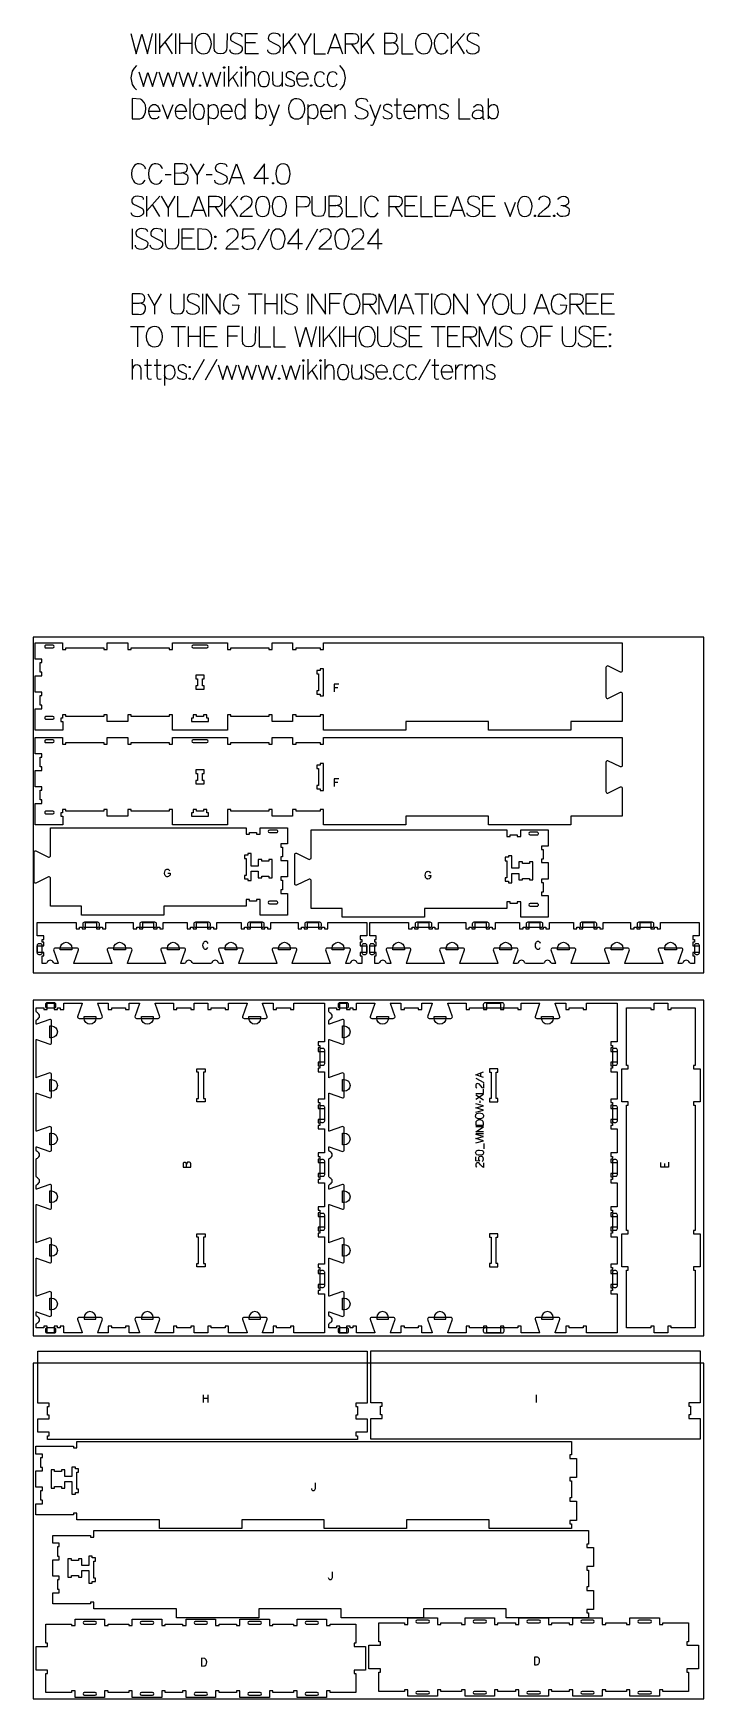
# Model space of a CAD drawing. Header units: millimetres. Extents: x -1220 to 1220, y -1930 to 4127.
import ezdxf

# ---------------------------------------------------------------- set-up
doc = ezdxf.new("R2010")
doc.units = ezdxf.units.MM
for name, color, linetype, true_color in [('0_SHEET_SPRUCEPLY_2440X122', 1, 'Continuous', 0xff0000), ('1_ANYTOOL_1MMDEEP_LABELS_S', 2, 'Continuous', 0xffff00), ('3_ANYTOOL_CUTTHROUGH_INSID', 4, 'Continuous', 0x00ffff), ('4_ANYTOOL_CUTTHROUGH_OUTSI', 5, 'Continuous', 0x0000ff), ('5_ANYTOOL_HALF_MILL_9MM_IN', 3, 'Continuous', 0x00ff00), ('TC', 220, 'Continuous', 0xff00bb)]:
    doc.layers.add(name, color=color, linetype=linetype, true_color=true_color)

msp = doc.modelspace()

# ---------------------------------------------------------------- linework, layer by layer
at = {"layer": '0_SHEET_SPRUCEPLY_2440X122'}
for points in [[(-1220, 1930), (-1220, 710), (1220, 710), (1220, 1930)], [(-1220, 610), (-1220, -610), (1220, -610), (1220, 610)], [(-1220, -710), (-1220, -1930), (1220, -1930), (1220, -710)]]:
    msp.add_lwpolyline(points, close=True, dxfattribs=at)
at = {"layer": '1_ANYTOOL_1MMDEEP_LABELS_S'}
for p, q in [((-111.2, 1746.2), (-124.8, 1746.2)), ((-111.2, 1401.8), (-124.8, 1401.8)), ((390.5, 327.2), (419.2, 311.2)), ((409.1, 332), (409.1, 346)), ((418.1, 266.8), (390.1, 249.1)), ((390.1, 265.6), (418.1, 248)), ((405.1, 244.8), (405.2, 236.6)), ((390.1, 126), (418.1, 126)), ((420.4, 69.4), (420.4, 88.7)), ((1077.2, 16.8), (1077.2, 3.1)), ((-601.2, -825), (-601.2, -853)), ((-584.1, -838.8), (-601.2, -838.8)), ((-584.1, -853), (-584.1, -825)), ((610.8, -824.8), (610.8, -852.8))]:
    msp.add_line(p, q, dxfattribs=at)
for points in [[(-108.3, 1759.3), (-124.8, 1759.3), (-124.8, 1731.3)], [(-108.3, 1414.9), (-124.8, 1414.9), (-124.8, 1386.9)], [(-730.6, 1072), (-721.5, 1072), (-722.4, 1066.4), (-723.5, 1064.2), (-725, 1062.4), (-728.4, 1059.9), (-732.1, 1059.1), (-734, 1059.3), (-735.8, 1059.9), (-739.2, 1062.4), (-740.6, 1064.3), (-741.6, 1066.6), (-742.4, 1072.6), (-741.8, 1077.6), (-739.9, 1082.4), (-738.5, 1084.5), (-736.6, 1085.9), (-734.2, 1086.8), (-731.5, 1087.1), (-728.5, 1086.6), (-726.1, 1085), (-722.6, 1080.2)], [(218, 1063.8), (227.2, 1063.8), (226.2, 1058.3), (225.2, 1056.1), (223.7, 1054.2), (220.3, 1051.8), (216.5, 1050.9), (214.6, 1051.1), (212.8, 1051.7), (209.4, 1054.2), (208, 1056.1), (207, 1058.4), (206.2, 1064.5), (206.9, 1069.5), (208.7, 1074.2), (210.2, 1076.3), (212.1, 1077.8), (214.4, 1078.7), (217.2, 1079), (220.2, 1078.4), (222.6, 1076.8), (226, 1072)], [(418.1, 328.8), (390.1, 339), (418.1, 349.3)], [(418, 307.4), (418, 290.3), (414.8, 291.8), (407.9, 299.7), (403.5, 304.8), (400.9, 306.4), (397.7, 307), (394.4, 306.4), (393.1, 305.6), (392, 304.6), (390.5, 301.9), (390.1, 298.6), (390.4, 296.1), (391.2, 293.9), (392.7, 292.1), (394.8, 290.7)], [(390.1, 270.8), (418.1, 270.8), (418.1, 286.7)], [(390.1, 203.4), (418.1, 210.6), (390.9, 218.4), (418.1, 226.4), (390.1, 233.4)], [(418.1, 131.6), (390.1, 131.6), (418.1, 150.3), (390.1, 150.3)], [(390.1, 91.9), (418.1, 99.1), (390.9, 107), (418.1, 114.9), (390.1, 121.9)], [(-675, 3.1), (-647, 3.1), (-647, 12.2), (-646.9, 14.5), (-647, 16.1), (-647.5, 17.6), (-648.2, 18.8), (-649.3, 19.9), (-652, 21.4), (-655, 21.8), (-656.7, 21.7), (-658.2, 21.2), (-659.4, 20.3), (-660.4, 19.1), (-661.7, 16.2), (-662.4, 13)], [(-662.2, 3.1), (-662.4, 13), (-663.8, 18.3), (-664.6, 19.3), (-665.7, 20.1), (-669, 20.6), (-671.6, 20.3), (-672.6, 19.8), (-673.5, 19.1), (-674.1, 18.2), (-674.6, 17.1), (-675, 14.4), (-675, 3.1)], [(413.6, 24), (415.6, 25.7), (416.9, 27.6), (417.8, 29.9), (418.1, 32.4), (417.1, 37.8), (415.6, 39.9), (413.1, 41.6), (411.3, 42.3), (409.5, 42.5), (405.8, 41.9), (402.8, 40.2), (401.6, 39), (400.7, 37.5), (400.1, 33.8), (400.3, 31.3), (401.1, 29.1), (404.1, 25.1), (390.1, 25.8), (390.1, 40.9)], [(418, 19.4), (418, 2.3), (414.8, 3.8), (407.9, 11.7), (403.5, 16.8), (400.9, 18.4), (397.7, 19), (394.4, 18.4), (393.1, 17.6), (392, 16.6), (390.5, 13.9), (390.1, 10.6), (390.4, 8.1), (391.2, 5.9), (392.7, 4.1), (394.8, 2.7)], [(1092.2, 20.8), (1092.2, 3.1), (1064.2, 3.1), (1064.2, 19.8)], [(-207.9, -1165), (-207.4, -1167.9), (-205.9, -1170.5), (-204.7, -1171.5), (-203.5, -1172.3), (-200.4, -1172.9), (-197.5, -1172.3), (-195.2, -1170.7), (-193.7, -1168.2), (-193.2, -1165.3), (-193.2, -1144.9)], [(-146.2, -1488.9), (-145.7, -1491.8), (-144.2, -1494.4), (-143.1, -1495.4), (-141.8, -1496.2), (-138.8, -1496.8), (-135.9, -1496.2), (-133.6, -1494.6), (-132.1, -1492.1), (-131.6, -1489.2), (-131.6, -1468.8)]]:
    msp.add_lwpolyline(points, dxfattribs=at)
for points in [[(-584.1, 816.9, 0.131103), (-587.7, 821.9), (-590.2, 823.4), (-593.3, 823.9), (-595.8, 823.7), (-597.9, 822.8), (-599.7, 821.5), (-601.1, 819.5), (-603.1, 815), (-603.7, 809.9), (-603.1, 804.9), (-601.1, 800.3), (-599.6, 798.4), (-597.7, 797), (-595.6, 796.2), (-593, 795.9), (-590.4, 796.3), (-588.1, 797.5), (-584.8, 801.4)], [(625.9, 816.9, 0.131103), (622.3, 821.9), (619.8, 823.4), (616.7, 823.9), (614.2, 823.7), (612.1, 822.8), (610.3, 821.5), (608.9, 819.5), (606.9, 815), (606.3, 809.9), (606.9, 804.9), (608.9, 800.3), (610.4, 798.4), (612.3, 797), (614.4, 796.2), (617, 795.9), (619.6, 796.3), (621.9, 797.5), (625.2, 801.4)]]:
    msp.add_lwpolyline(points, format="xyb", dxfattribs=at)
for points in [[(389.7, 190), (390.1, 192.6), (391.1, 194.8), (394.6, 198), (399.3, 199.8), (404.2, 200.4), (409, 199.8), (413.7, 197.8), (415.8, 196.3), (417.3, 194.5), (418.2, 192.3), (418.5, 189.7), (418.2, 187), (417.3, 184.7), (415.8, 182.8), (413.7, 181.3), (408.8, 179.4), (403.9, 178.8), (398.9, 179.4), (394.3, 181.4), (392.3, 183), (390.9, 184.9), (390, 187.3)], [(390.1, 156), (418.1, 156), (418, 163.9), (417.7, 166.8), (416.8, 169.2), (415.3, 171.1), (413.3, 172.6), (408.5, 174.4), (403.4, 175), (399.1, 174.4), (395.2, 172.7), (391.6, 169.4), (390.7, 167.4)], [(389.8, 55.9), (390.2, 58.4), (391.3, 60.5), (392.9, 62.2), (394.9, 63.4), (399.6, 64.9), (404.4, 65.4), (413.7, 63.4), (415.7, 62.2), (417.1, 60.5), (418, 58.4), (418.3, 55.9), (418, 53.4), (417.1, 51.3), (415.7, 49.6), (413.6, 48.4), (404.4, 46.5), (399.5, 46.9), (394.8, 48.4), (392.8, 49.7), (391.3, 51.3), (390.2, 53.4)], [(-607.5, -1783.2), (-607.5, -1811.2), (-599.5, -1811.1), (-596.6, -1810.8), (-594.2, -1809.9), (-592.3, -1808.4), (-590.9, -1806.4), (-589, -1801.6), (-588.4, -1796.5), (-589, -1792.2), (-590.7, -1788.3), (-594, -1784.8), (-596, -1783.8)], [(603.9, -1778.5), (603.9, -1806.5), (611.8, -1806.4), (614.7, -1806.1), (617.1, -1805.2), (619, -1803.8), (620.5, -1801.7), (622.3, -1797), (622.9, -1791.9), (622.3, -1787.6), (620.6, -1783.6), (617.3, -1780.1), (615.3, -1779.2)]]:
    msp.add_lwpolyline(points, close=True, dxfattribs=at)
at = {"layer": '3_ANYTOOL_CUTTHROUGH_INSID'}
for points in [[(-1148.5, 1901), (-1174.2, 1901), (-1175, 1900.9), (-1175.7, 1900.6), (-1176.5, 1900.2), (-1177.6, 1898.8), (-1178.1, 1897.1), (-1178.1, 1895.4), (-1177.6, 1893.7), (-1176.5, 1892.3), (-1175.7, 1891.8), (-1175, 1891.6), (-1174.2, 1891.5), (-1148.5, 1891.5, 1)], [(-638.5, 1901, 1), (-638.5, 1891.5), (-588.5, 1891.5, 1), (-588.5, 1901)], [(-1148.5, 1632.5, 1), (-1148.5, 1642), (-1174.2, 1642), (-1175, 1641.9), (-1175.7, 1641.6), (-1176.5, 1641.2), (-1177.6, 1639.8), (-1178.1, 1638.1), (-1178.1, 1636.4), (-1177.6, 1634.7), (-1176.5, 1633.3), (-1175.7, 1632.8), (-1175, 1632.6), (-1174.2, 1632.5)], [(-1148.5, 1556.6), (-1174.2, 1556.6), (-1175, 1556.5), (-1175.7, 1556.2), (-1176.5, 1555.8), (-1177.6, 1554.4), (-1178.1, 1552.7), (-1178.1, 1551), (-1177.6, 1549.3), (-1176.5, 1547.9), (-1175.7, 1547.5), (-1175, 1547.2), (-1174.2, 1547.1), (-1148.5, 1547.1, 1)], [(-638.5, 1556.6, 1), (-638.5, 1547.1), (-588.5, 1547.1, 1), (-588.5, 1556.6)], [(-1148.5, 1288.1, 1), (-1148.5, 1297.6), (-1174.2, 1297.6), (-1175, 1297.5), (-1175.7, 1297.2), (-1176.5, 1296.8), (-1177.6, 1295.4), (-1178.1, 1293.7), (-1178.1, 1292), (-1177.6, 1290.3), (-1176.5, 1288.9), (-1175.7, 1288.5), (-1175, 1288.2), (-1174.2, 1288.1)], [(-360, 1229.1, 1), (-360, 1219.6), (-334.3, 1219.6), (-333.5, 1219.7), (-332.7, 1220), (-332, 1220.4), (-330.9, 1221.8), (-330.3, 1223.5), (-330.3, 1225.2), (-330.9, 1226.9), (-332, 1228.3), (-332.7, 1228.8), (-333.5, 1229), (-334.3, 1229.1)], [(588.7, 1221, 1), (588.7, 1211.5), (614.4, 1211.5), (615.2, 1211.5), (615.9, 1211.8), (616.7, 1212.3), (617.8, 1213.6), (618.3, 1215.4), (618.3, 1217.1), (617.8, 1218.8), (616.7, 1220.1), (615.9, 1220.6), (615.2, 1220.9), (614.4, 1221)], [(-360, 960.6), (-334.3, 960.6), (-333.5, 960.7), (-332.7, 961), (-332, 961.4), (-330.9, 962.8), (-330.3, 964.5), (-330.3, 966.2), (-330.9, 967.9), (-332, 969.3), (-332.7, 969.8), (-333.5, 970), (-334.3, 970.1), (-360, 970.1, 1)], [(588.7, 952.5), (614.4, 952.5), (615.2, 952.5), (615.9, 952.8), (616.7, 953.3), (617.8, 954.6), (618.3, 956.4), (618.3, 958.1), (617.8, 959.8), (616.7, 961.1), (615.9, 961.6), (615.2, 961.9), (614.4, 962), (588.7, 962, 1)], [(-1034.3, -1658.4), (-994.3, -1658.4, 1), (-994.3, -1648.9), (-1034.3, -1648.9, 1)], [(-826.3, -1658.4), (-786.3, -1658.4, 1), (-786.3, -1648.9), (-826.3, -1648.9, 1)], [(-630.3, -1658.4), (-590.3, -1658.4, 1), (-590.3, -1648.9), (-630.3, -1648.9, 1)], [(-434.3, -1658.4), (-394.3, -1658.4, 1), (-394.3, -1648.9), (-434.3, -1648.9, 1)], [(-226.3, -1658.4), (-186.3, -1658.4, 1), (-186.3, -1648.9), (-226.3, -1648.9, 1)], [(177.1, -1653.8), (217.1, -1653.8, 1), (217.1, -1644.3), (177.1, -1644.3, 1)], [(385.1, -1653.8), (425.1, -1653.8, 1), (425.1, -1644.3), (385.1, -1644.3, 1)], [(581.1, -1653.7), (621.1, -1653.7, 1), (621.1, -1644.2), (581.1, -1644.2, 1)], [(777.1, -1653.8), (817.1, -1653.8, 1), (817.1, -1644.3), (777.1, -1644.3, 1)], [(985.1, -1653.8), (1025.1, -1653.8, 1), (1025.1, -1644.3), (985.1, -1644.3, 1)], [(-1034.3, -1907.9, 1), (-1034.3, -1917.4), (-994.3, -1917.4, 1), (-994.3, -1907.9)], [(-826.3, -1907.9, 1), (-826.3, -1917.4), (-786.3, -1917.4, 1), (-786.3, -1907.9)], [(-630.3, -1908, 1), (-630.3, -1917.5), (-590.3, -1917.5, 1), (-590.3, -1908)], [(-434.3, -1907.9, 1), (-434.3, -1917.4), (-394.3, -1917.4, 1), (-394.3, -1907.9)], [(-226.3, -1907.9, 1), (-226.3, -1917.4), (-186.3, -1917.4, 1), (-186.3, -1907.9)], [(177.1, -1903.3, 1), (177.1, -1912.8), (217.1, -1912.8, 1), (217.1, -1903.3)], [(385.1, -1903.3, 1), (385.1, -1912.8), (425.1, -1912.8, 1), (425.1, -1903.3)], [(581.1, -1903.3, 1), (581.1, -1912.8), (621.1, -1912.8, 1), (621.1, -1903.3)], [(777.1, -1903.3, 1), (777.1, -1912.8), (817.1, -1912.8, 1), (817.1, -1903.3)], [(985.1, -1903.3, 1), (985.1, -1912.8), (1025.1, -1912.8, 1), (1025.1, -1903.3)]]:
    msp.add_lwpolyline(points, format="xyb", close=True, dxfattribs=at)
for points in [[(-622.7, 1779.4), (-622.7, 1753.9), (-628.7, 1753.9), (-628.7, 1741.4), (-598.2, 1741.4), (-598.2, 1753.9), (-604.2, 1753.9), (-604.2, 1779.4), (-598.2, 1779.4), (-598.2, 1791.9), (-628.7, 1791.9), (-628.7, 1779.4)], [(-163.2, 1717.4), (-163.2, 1815.9), (-175.7, 1815.9), (-175.7, 1809.9), (-187.7, 1809.9), (-187.7, 1797.4), (-181.7, 1797.4), (-181.7, 1735.9), (-187.7, 1735.9), (-187.7, 1723.4), (-175.7, 1723.4), (-175.7, 1717.4)], [(-600.7, 1648), (-600.7, 1642), (-626.2, 1642), (-626.2, 1648), (-638.7, 1648), (-638.7, 1636), (-644.7, 1636), (-644.7, 1623.5), (-582.2, 1623.5), (-582.2, 1636), (-588.2, 1636), (-588.2, 1648)], [(-163.2, 1373.1), (-163.2, 1471.6), (-175.7, 1471.6), (-175.7, 1465.6), (-187.7, 1465.6), (-187.7, 1453.1), (-181.7, 1453.1), (-181.7, 1391.6), (-187.7, 1391.6), (-187.7, 1379.1), (-175.7, 1379.1), (-175.7, 1373.1)], [(-622.7, 1435.1), (-622.7, 1409.6), (-628.7, 1409.6), (-628.7, 1397.1), (-598.2, 1397.1), (-598.2, 1409.6), (-604.2, 1409.6), (-604.2, 1435.1), (-598.2, 1435.1), (-598.2, 1447.6), (-628.7, 1447.6), (-628.7, 1435.1)], [(-600.7, 1303.6), (-600.7, 1297.6), (-626.2, 1297.6), (-626.2, 1303.6), (-638.7, 1303.6), (-638.7, 1291.6), (-644.7, 1291.6), (-644.7, 1279.1), (-582.2, 1279.1), (-582.2, 1291.6), (-588.2, 1291.6), (-588.2, 1303.6)], [(-451.3, 1051.6), (-439.3, 1051.6), (-439.3, 1045.6), (-426.8, 1045.6), (-426.8, 1079.6), (-401.3, 1079.6), (-401.3, 1055.6), (-388.8, 1055.6), (-388.8, 1061.6), (-363.3, 1061.6), (-363.3, 1055.6), (-350.8, 1055.6), (-350.8, 1122.1), (-363.3, 1122.1), (-363.3, 1116.1), (-388.8, 1116.1), (-388.8, 1122.1), (-401.3, 1122.1), (-401.3, 1098.1), (-426.8, 1098.1), (-426.8, 1144.1), (-439.3, 1144.1), (-439.3, 1138.1), (-451.3, 1138.1), (-451.3, 1125.6), (-445.3, 1125.6), (-445.3, 1064.1), (-451.3, 1064.1)], [(497.4, 1043.4), (509.4, 1043.4), (509.4, 1037.4), (521.9, 1037.4), (521.9, 1071.5), (547.4, 1071.5), (547.4, 1047.5), (559.9, 1047.5), (559.9, 1053.5), (585.4, 1053.5), (585.4, 1047.5), (597.9, 1047.5), (597.9, 1114), (585.4, 1114), (585.4, 1108), (559.9, 1108), (559.9, 1114), (547.4, 1114), (547.4, 1090), (521.9, 1090), (521.9, 1135.9), (509.4, 1135.9), (509.4, 1129.9), (497.4, 1129.9), (497.4, 1117.4), (503.4, 1117.4), (503.4, 1055.9), (497.4, 1055.9)], [(-594.1, 252.6), (-594.1, 240.1), (-624.6, 240.1), (-624.6, 252.6), (-618.6, 252.6), (-618.6, 348.1), (-624.6, 348.1), (-624.6, 360.6), (-594.1, 360.6), (-594.1, 348.1), (-600.1, 348.1), (-600.1, 252.6)], [(440.5, 240.1), (471, 240.1), (471, 252.6), (465, 252.6), (465, 348.1), (471, 348.1), (471, 360.6), (440.5, 360.6), (440.5, 348.1), (446.5, 348.1), (446.5, 252.6), (440.5, 252.6)], [(-624.6, -239.4), (-594.1, -239.4), (-594.1, -251.9), (-600.1, -251.9), (-600.1, -347.4), (-594.1, -347.4), (-594.1, -359.9), (-624.6, -359.9), (-624.6, -347.4), (-618.6, -347.4), (-618.6, -251.9), (-624.6, -251.9)], [(471, -251.9), (471, -239.4), (440.5, -239.4), (440.5, -251.9), (446.5, -251.9), (446.5, -347.4), (440.5, -347.4), (440.5, -359.9), (471, -359.9), (471, -347.4), (465, -347.4), (465, -251.9)], [(-1054.9, -1093.6), (-1066.9, -1093.6), (-1066.9, -1087.6), (-1079.4, -1087.6), (-1079.4, -1121.6), (-1104.9, -1121.6), (-1104.9, -1097.6), (-1117.4, -1097.6), (-1117.4, -1103.6), (-1142.9, -1103.6), (-1142.9, -1097.6), (-1155.4, -1097.6), (-1155.4, -1164.1), (-1142.9, -1164.1), (-1142.9, -1158.1), (-1117.4, -1158.1), (-1117.4, -1164.1), (-1104.9, -1164.1), (-1104.9, -1140.1), (-1079.4, -1140.1), (-1079.4, -1186.1), (-1066.9, -1186.1), (-1066.9, -1180.1), (-1054.9, -1180.1), (-1054.9, -1167.6), (-1060.9, -1167.6), (-1060.9, -1106.1), (-1054.9, -1106.1)], [(-993.2, -1417.5), (-1005.2, -1417.5), (-1005.2, -1411.5), (-1017.7, -1411.5), (-1017.7, -1445.5), (-1043.2, -1445.5), (-1043.2, -1421.5), (-1055.7, -1421.5), (-1055.7, -1427.5), (-1081.2, -1427.5), (-1081.2, -1421.5), (-1093.7, -1421.5), (-1093.7, -1488), (-1081.2, -1488), (-1081.2, -1482), (-1055.7, -1482), (-1055.7, -1488), (-1043.2, -1488), (-1043.2, -1464), (-1017.7, -1464), (-1017.7, -1510), (-1005.2, -1510), (-1005.2, -1504), (-993.2, -1504), (-993.2, -1491.5), (-999.2, -1491.5), (-999.2, -1430), (-993.2, -1430)]]:
    msp.add_lwpolyline(points, close=True, dxfattribs=at)
at = {"layer": '4_ANYTOOL_CUTTHROUGH_OUTSI'}
for points in [[(-1213.2, 1851), (-1213.2, 1909.5), (-1113.7, 1909.5), (-1113.7, 1885.7, 0.414214), (-1113.5, 1885.5), (-1101.5, 1885.5, 0.414214), (-1101.2, 1885.7), (-1101.2, 1891.5), (-963.2, 1891.5), (-963.2, 1885.7, 0.414214), (-963, 1885.5), (-951, 1885.5, 0.414214), (-950.7, 1885.7), (-950.7, 1909.5), (-876.2, 1909.5), (-876.2, 1885.7, 0.414214), (-876, 1885.5), (-864, 1885.5, 0.414214), (-863.7, 1885.7), (-863.7, 1891.5), (-725.7, 1891.5), (-725.7, 1885.7, 0.414214), (-725.5, 1885.5), (-713.5, 1885.5, 0.414214), (-713.2, 1885.7), (-713.2, 1909.5), (-513.7, 1909.5), (-513.7, 1885.7, 0.414214), (-513.5, 1885.5), (-501.5, 1885.5, 0.414214), (-501.2, 1885.7), (-501.2, 1891.5), (-363.2, 1891.5), (-363.2, 1885.7, 0.414214), (-363, 1885.5), (-351, 1885.5, 0.414214), (-350.7, 1885.7), (-350.7, 1909.5), (-276.2, 1909.5), (-276.2, 1885.7, 0.414214), (-276, 1885.5), (-264, 1885.5, 0.414214), (-263.7, 1885.7), (-263.7, 1891.5), (-175.7, 1891.5), (-175.7, 1885.7, 0.414214), (-175.5, 1885.5), (-163.5, 1885.5, 0.414214), (-163.2, 1885.7), (-163.2, 1909.5), (923.8, 1909.5), (923.8, 1808.8, -0.461531), (917.1, 1803.1), (871.1, 1825.8), (871.1, 1825.8, 0.463455), (863.8, 1819.7), (863.8, 1713.8, 0.463455), (871.1, 1707.7), (871.1, 1707.7), (917.1, 1730.3, -0.461531), (923.8, 1724.7), (923.8, 1624), (736.5, 1624, 0.414214), (736.3, 1623.7), (736.3, 1592), (436.8, 1592), (436.8, 1623.7, 0.414214), (436.5, 1624), (136.5, 1624, 0.414214), (136.3, 1623.7), (136.3, 1592), (-163.2, 1592), (-163.2, 1647.7, 0.414214), (-163.5, 1648), (-175.5, 1648, 0.414214), (-175.7, 1647.7), (-175.7, 1642), (-263.7, 1642), (-263.7, 1647.7, 0.414214), (-264, 1648), (-276, 1648, 0.414214), (-276.2, 1647.7), (-276.2, 1624), (-350.7, 1624), (-350.7, 1647.7, 0.414214), (-351, 1648), (-363, 1648, 0.414214), (-363.2, 1647.7), (-363.2, 1642), (-501.2, 1642), (-501.2, 1647.7, 0.414214), (-501.5, 1648), (-513.5, 1648, 0.414214), (-513.7, 1647.7), (-513.7, 1592), (-713.2, 1592), (-713.2, 1647.7, 0.414214), (-713.5, 1648), (-725.5, 1648, 0.414214), (-725.7, 1647.7), (-725.7, 1642), (-863.7, 1642), (-863.7, 1647.7, 0.414214), (-864, 1648), (-876, 1648, 0.414214), (-876.2, 1647.7), (-876.2, 1624), (-950.7, 1624), (-950.7, 1647.7, 0.414214), (-951, 1648), (-963, 1648, 0.414214), (-963.2, 1647.7), (-963.2, 1642), (-1101.2, 1642), (-1101.2, 1647.7, 0.414214), (-1101.5, 1648), (-1113.5, 1648, 0.414214), (-1113.7, 1647.7), (-1113.7, 1636), (-1119.5, 1636, 0.414214), (-1119.7, 1635.7), (-1119.7, 1623.7, 0.414214), (-1119.5, 1623.5), (-1112.3, 1623.5), (-1112.3, 1592), (-1213.2, 1592), (-1213.2, 1670.5), (-1189.5, 1670.5, 0.414214), (-1189.2, 1670.7), (-1189.2, 1682.7, 0.414214), (-1189.5, 1683), (-1195.2, 1683), (-1195.2, 1718.5), (-1189.5, 1718.5, 0.414214), (-1189.2, 1718.7), (-1189.2, 1730.7, 0.414214), (-1189.5, 1731), (-1213.2, 1731), (-1213.2, 1790.5), (-1189.5, 1790.5, 0.414214), (-1189.2, 1790.7), (-1189.2, 1802.7, 0.414214), (-1189.5, 1803), (-1195.2, 1803), (-1195.2, 1838.5), (-1189.5, 1838.5, 0.414214), (-1189.2, 1838.7), (-1189.2, 1850.7, 0.414214), (-1189.5, 1851)], [(-1213.2, 1506.6), (-1213.2, 1565.1), (-1113.7, 1565.1), (-1113.7, 1541.3, 0.414214), (-1113.5, 1541.1), (-1101.5, 1541.1, 0.414214), (-1101.2, 1541.3), (-1101.2, 1547.1), (-963.2, 1547.1), (-963.2, 1541.3, 0.414214), (-963, 1541.1), (-951, 1541.1, 0.414214), (-950.7, 1541.3), (-950.7, 1565.1), (-876.2, 1565.1), (-876.2, 1541.3, 0.414214), (-876, 1541.1), (-864, 1541.1, 0.414214), (-863.7, 1541.3), (-863.7, 1547.1), (-725.7, 1547.1), (-725.7, 1541.3, 0.414214), (-725.5, 1541.1), (-713.5, 1541.1, 0.414214), (-713.2, 1541.3), (-713.2, 1565.1), (-513.7, 1565.1), (-513.7, 1541.3, 0.414214), (-513.5, 1541.1), (-501.5, 1541.1, 0.414214), (-501.2, 1541.3), (-501.2, 1547.1), (-363.2, 1547.1), (-363.2, 1541.3, 0.414214), (-363, 1541.1), (-351, 1541.1, 0.414214), (-350.7, 1541.3), (-350.7, 1565.1), (-276.2, 1565.1), (-276.2, 1541.3, 0.414214), (-276, 1541.1), (-264, 1541.1, 0.414214), (-263.7, 1541.3), (-263.7, 1547.1), (-175.7, 1547.1), (-175.7, 1541.3, 0.414214), (-175.5, 1541.1), (-163.5, 1541.1, 0.414214), (-163.2, 1541.3), (-163.2, 1565.1), (923.8, 1565.1), (923.8, 1464.4, -0.461531), (917.1, 1458.8), (871.1, 1481.4), (871.1, 1481.4, 0.463455), (863.8, 1475.3), (863.8, 1369.4, 0.463455), (871.1, 1363.3), (871.1, 1363.3), (917.1, 1385.9, -0.461531), (923.8, 1380.3), (923.8, 1279.6), (736.5, 1279.6, 0.414214), (736.3, 1279.3), (736.3, 1247.6), (436.8, 1247.6), (436.8, 1279.3, 0.414214), (436.5, 1279.6), (136.5, 1279.6, 0.414214), (136.3, 1279.3), (136.3, 1247.6), (-163.2, 1247.6), (-163.2, 1303.3, 0.414214), (-163.5, 1303.6), (-175.5, 1303.6, 0.414214), (-175.7, 1303.3), (-175.7, 1297.6), (-263.7, 1297.6), (-263.7, 1303.3, 0.414214), (-264, 1303.6), (-276, 1303.6, 0.414214), (-276.2, 1303.3), (-276.2, 1279.6), (-350.7, 1279.6), (-350.7, 1303.3, 0.414214), (-351, 1303.6), (-363, 1303.6, 0.414214), (-363.2, 1303.3), (-363.2, 1297.6), (-501.2, 1297.6), (-501.2, 1303.3, 0.414214), (-501.5, 1303.6), (-513.5, 1303.6, 0.414214), (-513.7, 1303.3), (-513.7, 1247.6), (-713.2, 1247.6), (-713.2, 1303.3, 0.414214), (-713.5, 1303.6), (-725.5, 1303.6, 0.414214), (-725.7, 1303.3), (-725.7, 1297.6), (-863.7, 1297.6), (-863.7, 1303.3, 0.414214), (-864, 1303.6), (-876, 1303.6, 0.414214), (-876.2, 1303.3), (-876.2, 1279.6), (-950.7, 1279.6), (-950.7, 1303.3, 0.414214), (-951, 1303.6), (-963, 1303.6, 0.414214), (-963.2, 1303.3), (-963.2, 1297.6), (-1101.2, 1297.6), (-1101.2, 1303.3, 0.414214), (-1101.5, 1303.6), (-1113.5, 1303.6, 0.414214), (-1113.7, 1303.3), (-1113.7, 1291.6), (-1119.5, 1291.6, 0.414214), (-1119.7, 1291.3), (-1119.7, 1279.3, 0.414214), (-1119.5, 1279.1), (-1112.3, 1279.1), (-1112.3, 1247.6), (-1213.2, 1247.6), (-1213.2, 1326.1), (-1189.5, 1326.1, 0.414214), (-1189.2, 1326.3), (-1189.2, 1338.3, 0.414214), (-1189.5, 1338.6), (-1195.2, 1338.6), (-1195.2, 1374.1), (-1189.5, 1374.1, 0.414214), (-1189.2, 1374.3), (-1189.2, 1386.3, 0.414214), (-1189.5, 1386.6), (-1213.2, 1386.6), (-1213.2, 1446.1), (-1189.5, 1446.1, 0.414214), (-1189.2, 1446.3), (-1189.2, 1458.3, 0.414214), (-1189.5, 1458.6), (-1195.2, 1458.6), (-1195.2, 1494.1), (-1189.5, 1494.1, 0.414214), (-1189.2, 1494.3), (-1189.2, 1506.3, 0.414214), (-1189.5, 1506.6)], [(-295.3, 1237.6), (-295.3, 1179.1), (-319, 1179.1, 0.414214), (-319.3, 1178.9), (-319.3, 1166.9, 0.414214), (-319, 1166.6), (-313.3, 1166.6), (-313.3, 1131.1), (-319, 1131.1, 0.414214), (-319.3, 1130.9), (-319.3, 1118.9, 0.414214), (-319, 1118.6), (-295.3, 1118.6), (-295.3, 1059.1), (-319, 1059.1, 0.414214), (-319.3, 1058.9), (-319.3, 1046.9, 0.414214), (-319, 1046.6), (-313.3, 1046.6), (-313.3, 1011.1), (-319, 1011.1, 0.414214), (-319.3, 1010.9), (-319.3, 998.9, 0.414214), (-319, 998.6), (-295.3, 998.6), (-295.3, 920.1), (-394.8, 920.1), (-394.8, 975.9, 0.414214), (-395, 976.1), (-407, 976.1, 0.414214), (-407.3, 975.9), (-407.3, 970.1), (-432.8, 970.1), (-432.8, 975.9, 0.414214), (-433, 976.1), (-445, 976.1, 0.414214), (-445.3, 975.9), (-445.3, 952.1), (-745, 952.1, 0.414214), (-745.3, 951.9), (-745.3, 920.1), (-1044.8, 920.1), (-1044.8, 951.9, 0.414214), (-1045, 952.1), (-1157.3, 952.1), (-1157.3, 1052.8, 0.463455), (-1164.5, 1059), (-1164.6, 1058.9), (-1210.6, 1036.3, -0.461531), (-1217.3, 1042), (-1217.3, 1147.8, -0.461531), (-1210.6, 1153.5), (-1164.6, 1130.8), (-1164.5, 1130.8, 0.463455), (-1157.3, 1137), (-1157.3, 1237.6), (-445.3, 1237.6), (-445.3, 1213.9, 0.414214), (-445, 1213.6), (-433, 1213.6, 0.414214), (-432.8, 1213.9), (-432.8, 1219.6), (-407.3, 1219.6), (-407.3, 1213.9, 0.414214), (-407, 1213.6), (-395, 1213.6, 0.414214), (-394.8, 1213.9), (-394.8, 1237.6)], [(653.4, 1229.5), (653.4, 1171), (629.7, 1171, 0.414214), (629.4, 1170.7), (629.4, 1158.7, 0.414214), (629.7, 1158.5), (635.4, 1158.5), (635.4, 1123), (629.7, 1123, 0.414214), (629.4, 1122.7), (629.4, 1110.7, 0.414214), (629.7, 1110.5), (653.4, 1110.5), (653.4, 1051), (629.7, 1051, 0.414214), (629.4, 1050.7), (629.4, 1038.7, 0.414214), (629.7, 1038.5), (635.4, 1038.5), (635.4, 1003), (629.7, 1003, 0.414214), (629.4, 1002.7), (629.4, 990.7, 0.414214), (629.7, 990.5), (653.4, 990.5), (653.4, 912), (553.9, 912), (553.9, 967.7, 0.414214), (553.7, 968), (541.7, 968, 0.414214), (541.4, 967.7), (541.4, 962), (515.9, 962), (515.9, 967.7, 0.414214), (515.7, 968), (503.7, 968, 0.414214), (503.4, 967.7), (503.4, 944), (203.7, 944, 0.414214), (203.4, 943.7), (203.4, 912), (-96.1, 912), (-96.1, 943.7, 0.414214), (-96.3, 944), (-208.6, 944), (-208.6, 1044.6, 0.463455), (-215.9, 1050.8), (-215.9, 1050.8), (-261.9, 1028.1, -0.461531), (-268.6, 1033.8), (-268.6, 1139.6, -0.461531), (-261.9, 1145.3), (-215.9, 1122.6), (-215.9, 1122.6, 0.463455), (-208.6, 1128.8), (-208.6, 1229.5), (503.4, 1229.5), (503.4, 1205.7, 0.414214), (503.7, 1205.5), (515.7, 1205.5, 0.414214), (515.9, 1205.7), (515.9, 1211.5), (541.4, 1211.5), (541.4, 1205.7, 0.414214), (541.7, 1205.5), (553.7, 1205.5, 0.414214), (553.9, 1205.7), (553.9, 1229.5)], [(-1175.1, 743.8), (-1187.5, 743.8), (-1187.5, 771.3), (-1181.8, 771.3, 0.414214), (-1181.5, 771.5), (-1181.5, 783.5, 0.414214), (-1181.8, 783.8), (-1205.5, 783.8), (-1205.5, 808.3), (-1181.8, 808.3, 0.414214), (-1181.5, 808.5), (-1181.5, 820.5, 0.414214), (-1181.8, 820.8), (-1187.5, 820.8), (-1187.5, 831.3), (-1181.8, 831.3, 0.414214), (-1181.5, 831.5), (-1181.5, 843.5, 0.414214), (-1181.8, 843.8), (-1205.5, 843.8), (-1205.5, 893.3), (-1064, 893.3), (-1064, 869.5, 0.414214), (-1063.8, 869.3), (-1051.8, 869.3, 0.414214), (-1051.5, 869.5), (-1051.5, 875.3), (-1042, 875.3), (-1042, 869.5, 0.414214), (-1041.8, 869.3), (-1029.8, 869.3, 0.414214), (-1029.5, 869.5), (-1029.5, 893.3), (-990, 893.3), (-990, 869.5, 0.414214), (-989.8, 869.3), (-977.8, 869.3, 0.414214), (-977.5, 869.5), (-977.5, 875.3), (-968, 875.3), (-968, 869.5, 0.414214), (-967.8, 869.3), (-955.8, 869.3, 0.414214), (-955.5, 869.5), (-955.5, 893.3), (-856, 893.3), (-856, 869.5, 0.414214), (-855.8, 869.3), (-843.8, 869.3, 0.414214), (-843.5, 869.5), (-843.5, 875.3), (-834, 875.3), (-834, 869.5, 0.414214), (-833.8, 869.3), (-821.8, 869.3, 0.414214), (-821.5, 869.5), (-821.5, 893.3), (-782, 893.3), (-782, 869.5, 0.414214), (-781.8, 869.3), (-769.8, 869.3, 0.414214), (-769.5, 869.5), (-769.5, 875.3), (-760, 875.3), (-760, 869.5, 0.414214), (-759.8, 869.3), (-747.8, 869.3, 0.414214), (-747.5, 869.5), (-747.5, 893.3), (-660, 893.3), (-660, 869.5, 0.414214), (-659.8, 869.3), (-647.8, 869.3, 0.414214), (-647.5, 869.5), (-647.5, 875.3), (-638, 875.3), (-638, 869.5, 0.414214), (-637.8, 869.3), (-625.8, 869.3, 0.414214), (-625.5, 869.5), (-625.5, 893.3), (-586, 893.3), (-586, 869.5, 0.414214), (-585.8, 869.3), (-573.8, 869.3, 0.414214), (-573.5, 869.5), (-573.5, 875.3), (-564, 875.3), (-564, 869.5, 0.414214), (-563.8, 869.3), (-551.8, 869.3, 0.414214), (-551.5, 869.5), (-551.5, 893.3), (-464, 893.3), (-464, 869.5, 0.414214), (-463.8, 869.3), (-451.8, 869.3, 0.414214), (-451.5, 869.5), (-451.5, 875.3), (-442, 875.3), (-442, 869.5, 0.414214), (-441.8, 869.3), (-429.8, 869.3, 0.414214), (-429.5, 869.5), (-429.5, 893.3), (-390, 893.3), (-390, 869.5, 0.414214), (-389.8, 869.3), (-377.8, 869.3, 0.414214), (-377.5, 869.5), (-377.5, 875.3), (-368, 875.3), (-368, 869.5, 0.414214), (-367.8, 869.3), (-355.8, 869.3, 0.414214), (-355.5, 869.5), (-355.5, 893.3), (-256, 893.3), (-256, 869.5, 0.414214), (-255.8, 869.3), (-243.8, 869.3, 0.414214), (-243.5, 869.5), (-243.5, 875.3), (-234, 875.3), (-234, 869.5, 0.414214), (-233.8, 869.3), (-221.8, 869.3, 0.414214), (-221.5, 869.5), (-221.5, 893.3), (-182, 893.3), (-182, 869.5, 0.414214), (-181.8, 869.3), (-169.8, 869.3, 0.414214), (-169.5, 869.5), (-169.5, 875.3), (-160, 875.3), (-160, 869.5, 0.414214), (-159.8, 869.3), (-147.8, 869.3, 0.414214), (-147.5, 869.5), (-147.5, 893.3), (-6, 893.3), (-6, 843.8), (-29.8, 843.8, 0.414214), (-30, 843.5), (-30, 831.5, 0.414214), (-29.8, 831.3), (-24, 831.3), (-24, 820.8), (-29.8, 820.8, 0.414214), (-30, 820.5), (-30, 808.5, 0.414214), (-29.8, 808.3), (-6, 808.3), (-6, 783.8), (-29.8, 783.8, 0.414214), (-30, 783.5), (-30, 771.5, 0.414214), (-29.8, 771.3), (-24, 771.3), (-24, 743.8), (-36.4, 743.8, -0.317837), (-41.9, 747.6, 0.707107), (-65, 747.6, -0.317837), (-70.4, 743.8), (-82.8, 743.8), (-82.5, 745.2), (-65.6, 793.5), (-65.6, 793.5, 0.414214), (-71.9, 799.8), (-149.9, 799.8, 0.414214), (-156.1, 793.5), (-156.1, 793.5), (-139.2, 745.2), (-139, 743.8), (-277.7, 743.8), (-277.4, 745.2), (-260.5, 793.5), (-260.5, 793.5, 0.414214), (-266.8, 799.8), (-344.8, 799.8, 0.414214), (-351, 793.5), (-351, 793.5), (-334.1, 745.2), (-333.9, 743.8), (-472.6, 743.8), (-472.3, 745.2), (-455.4, 793.5), (-455.4, 793.5, 0.414214), (-461.7, 799.8), (-539.7, 799.8, 0.414214), (-545.9, 793.5), (-545.9, 793.5), (-529, 745.2), (-528.8, 743.8), (-541.2, 743.8, -0.317837), (-546.6, 747.6, 0.707107), (-569.7, 747.6, -0.317837), (-575.1, 743.8), (-636.4, 743.8, -0.317837), (-641.9, 747.6, 0.707107), (-665, 747.6, -0.317837), (-670.4, 743.8), (-682.8, 743.8), (-682.5, 745.2), (-665.6, 793.5), (-665.6, 793.5, 0.414214), (-671.9, 799.8), (-749.9, 799.8, 0.414214), (-756.1, 793.5), (-756.1, 793.5), (-739.2, 745.2), (-739, 743.8), (-877.7, 743.8), (-877.4, 745.2), (-860.5, 793.5), (-860.5, 793.5, 0.414214), (-866.8, 799.8), (-944.8, 799.8, 0.414214), (-951, 793.5), (-951, 793.5), (-934.1, 745.2), (-933.9, 743.8), (-1072.6, 743.8), (-1072.3, 745.2), (-1055.4, 793.5), (-1055.4, 793.5, 0.414214), (-1061.7, 799.8), (-1139.7, 799.8, 0.414214), (-1145.9, 793.5), (-1145.9, 793.5), (-1129, 745.2), (-1128.8, 743.8), (-1141.2, 743.8, -0.317837), (-1146.6, 747.6, 0.707107), (-1169.7, 747.6, -0.317837)], [(34.9, 743.8), (22.5, 743.8), (22.5, 771.3), (28.2, 771.3, 0.414214), (28.5, 771.5), (28.5, 783.5, 0.414214), (28.2, 783.8), (4.5, 783.8), (4.5, 808.3), (28.2, 808.3, 0.414214), (28.5, 808.5), (28.5, 820.5, 0.414214), (28.2, 820.8), (22.5, 820.8), (22.5, 831.3), (28.2, 831.3, 0.414214), (28.5, 831.5), (28.5, 843.5, 0.414214), (28.2, 843.8), (4.5, 843.8), (4.5, 893.3), (146, 893.3), (146, 869.5, 0.414214), (146.2, 869.3), (158.2, 869.3, 0.414214), (158.5, 869.5), (158.5, 875.3), (168, 875.3), (168, 869.5, 0.414214), (168.2, 869.3), (180.2, 869.3, 0.414214), (180.5, 869.5), (180.5, 893.3), (220, 893.3), (220, 869.5, 0.414214), (220.2, 869.3), (232.2, 869.3, 0.414214), (232.5, 869.5), (232.5, 875.3), (242, 875.3), (242, 869.5, 0.414214), (242.2, 869.3), (254.2, 869.3, 0.414214), (254.5, 869.5), (254.5, 893.3), (354, 893.3), (354, 869.5, 0.414214), (354.2, 869.3), (366.2, 869.3, 0.414214), (366.5, 869.5), (366.5, 875.3), (376, 875.3), (376, 869.5, 0.414214), (376.2, 869.3), (388.2, 869.3, 0.414214), (388.5, 869.5), (388.5, 893.3), (428, 893.3), (428, 869.5, 0.414214), (428.2, 869.3), (440.2, 869.3, 0.414214), (440.5, 869.5), (440.5, 875.3), (450, 875.3), (450, 869.5, 0.414214), (450.2, 869.3), (462.2, 869.3, 0.414214), (462.5, 869.5), (462.5, 893.3), (550, 893.3), (550, 869.5, 0.414214), (550.2, 869.3), (562.2, 869.3, 0.414214), (562.5, 869.5), (562.5, 875.3), (572, 875.3), (572, 869.5, 0.414214), (572.2, 869.3), (584.2, 869.3, 0.414214), (584.5, 869.5), (584.5, 893.3), (624, 893.3), (624, 869.5, 0.414214), (624.2, 869.3), (636.2, 869.3, 0.414214), (636.5, 869.5), (636.5, 875.3), (646, 875.3), (646, 869.5, 0.414214), (646.2, 869.3), (658.2, 869.3, 0.414214), (658.5, 869.5), (658.5, 893.3), (746, 893.3), (746, 869.5, 0.414214), (746.2, 869.3), (758.2, 869.3, 0.414214), (758.5, 869.5), (758.5, 875.3), (768, 875.3), (768, 869.5, 0.414214), (768.2, 869.3), (780.2, 869.3, 0.414214), (780.5, 869.5), (780.5, 893.3), (820, 893.3), (820, 869.5, 0.414214), (820.2, 869.3), (832.2, 869.3, 0.414214), (832.5, 869.5), (832.5, 875.3), (842, 875.3), (842, 869.5, 0.414214), (842.2, 869.3), (854.2, 869.3, 0.414214), (854.5, 869.5), (854.5, 893.3), (954, 893.3), (954, 869.5, 0.414214), (954.2, 869.3), (966.2, 869.3, 0.414214), (966.5, 869.5), (966.5, 875.3), (976, 875.3), (976, 869.5, 0.414214), (976.2, 869.3), (988.2, 869.3, 0.414214), (988.5, 869.5), (988.5, 893.3), (1028, 893.3), (1028, 869.5, 0.414214), (1028.2, 869.3), (1040.2, 869.3, 0.414214), (1040.5, 869.5), (1040.5, 875.3), (1050, 875.3), (1050, 869.5, 0.414214), (1050.2, 869.3), (1062.2, 869.3, 0.414214), (1062.5, 869.5), (1062.5, 893.3), (1204, 893.3), (1204, 843.8), (1180.2, 843.8, 0.414214), (1180, 843.5), (1180, 831.5, 0.414214), (1180.2, 831.3), (1186, 831.3), (1186, 820.8), (1180.2, 820.8, 0.414214), (1180, 820.5), (1180, 808.5, 0.414214), (1180.2, 808.3), (1204, 808.3), (1204, 783.8), (1180.2, 783.8, 0.414214), (1180, 783.5), (1180, 771.5, 0.414214), (1180.2, 771.3), (1186, 771.3), (1186, 743.8), (1173.6, 743.8, -0.317837), (1168.1, 747.6, 0.707107), (1145, 747.6, -0.317837), (1139.6, 743.8), (1127.2, 743.8), (1127.5, 745.2), (1144.4, 793.5), (1144.4, 793.5, 0.414214), (1138.1, 799.8), (1060.1, 799.8, 0.414214), (1053.9, 793.5), (1053.9, 793.5), (1070.8, 745.2), (1071, 743.8), (932.3, 743.8), (932.6, 745.2), (949.5, 793.5), (949.5, 793.5, 0.414214), (943.2, 799.8), (865.2, 799.8, 0.414214), (859, 793.5), (859, 793.5), (875.9, 745.2), (876.1, 743.8), (737.4, 743.8), (737.7, 745.2), (754.6, 793.5), (754.6, 793.5, 0.414214), (748.3, 799.8), (670.3, 799.8, 0.414214), (664.1, 793.5), (664.1, 793.5), (681, 745.2), (681.2, 743.8), (668.8, 743.8, -0.317837), (663.4, 747.6, 0.707107), (640.3, 747.6, -0.317837), (634.9, 743.8), (573.6, 743.8, -0.317837), (568.1, 747.6, 0.707107), (545, 747.6, -0.317837), (539.6, 743.8), (527.2, 743.8), (527.5, 745.2), (544.4, 793.5), (544.4, 793.5, 0.414214), (538.1, 799.8), (460.1, 799.8, 0.414214), (453.9, 793.5), (453.9, 793.5), (470.8, 745.2), (471, 743.8), (332.3, 743.8), (332.6, 745.2), (349.5, 793.5), (349.5, 793.5, 0.414214), (343.2, 799.8), (265.2, 799.8, 0.414214), (259, 793.5), (259, 793.5), (275.9, 745.2), (276.1, 743.8), (137.4, 743.8), (137.7, 745.2), (154.6, 793.5), (154.6, 793.5, 0.414214), (148.3, 799.8), (70.3, 799.8, 0.414214), (64.1, 793.5), (64.1, 793.5), (81, 745.2), (81.2, 743.8), (68.8, 743.8, -0.317837), (63.4, 747.6, 0.707107), (40.3, 747.6, -0.317837)], [(-1209.1, -569, -0.317837), (-1205.2, -563.6, 0.707107), (-1205.2, -540.5, -0.317837), (-1209.1, -535.1), (-1209.1, -522.7), (-1207.7, -522.9), (-1159.4, -539.8), (-1159.3, -539.8, 0.414214), (-1153.1, -533.6), (-1153.1, -455.6, 0.414214), (-1159.3, -449.3), (-1159.4, -449.3), (-1207.7, -466.2), (-1209.1, -466.5), (-1209.1, -327.8), (-1207.7, -328), (-1159.4, -344.9), (-1159.3, -344.9, 0.414214), (-1153.1, -338.7), (-1153.1, -260.7, 0.414214), (-1159.3, -254.4), (-1159.4, -254.4), (-1207.7, -271.3), (-1209.1, -271.6), (-1209.1, -132.9), (-1207.7, -133.1), (-1159.4, -150), (-1159.3, -150, 0.414214), (-1153.1, -143.8), (-1153.1, -65.8, 0.414214), (-1159.3, -59.5), (-1159.4, -59.5), (-1207.7, -76.4), (-1209.1, -76.7), (-1209.1, -64.3, -0.317837), (-1205.2, -58.9, 0.707107), (-1205.2, -35.8, -0.317837), (-1209.1, -30.3), (-1209.1, 31, -0.317837), (-1205.2, 36.4, 0.707107), (-1205.2, 59.5, -0.317837), (-1209.1, 64.9), (-1209.1, 77.3), (-1207.7, 77.1), (-1159.4, 60.2), (-1159.3, 60.2, 0.414214), (-1153.1, 66.4), (-1153.1, 144.4, 0.414214), (-1159.3, 150.7), (-1159.4, 150.7), (-1207.7, 133.8), (-1209.1, 133.5), (-1209.1, 272.2), (-1207.7, 272), (-1159.4, 255.1), (-1159.3, 255.1, 0.414214), (-1153.1, 261.3), (-1153.1, 339.3, 0.414214), (-1159.3, 345.6), (-1159.4, 345.6), (-1207.7, 328.7), (-1209.1, 328.4), (-1209.1, 467.1), (-1207.7, 466.9), (-1159.4, 450), (-1159.3, 450, 0.414214), (-1153.1, 456.2), (-1153.1, 534.2, 0.414214), (-1159.3, 540.5), (-1159.4, 540.5), (-1207.7, 523.6), (-1209.1, 523.3), (-1209.1, 535.7, -0.317837), (-1205.2, 541.1, 0.707107), (-1205.2, 564.2, -0.317837), (-1209.1, 569.7), (-1209.1, 582.1), (-1181.6, 582.1), (-1181.6, 576.3, 0.414214), (-1181.3, 576.1), (-1169.3, 576.1, 0.414214), (-1169.1, 576.3), (-1169.1, 600.1), (-1144.6, 600.1), (-1144.6, 576.3, 0.414214), (-1144.3, 576.1), (-1132.3, 576.1, 0.414214), (-1132.1, 576.3), (-1132.1, 582.1), (-1121.6, 582.1), (-1121.6, 576.3, 0.414214), (-1121.3, 576.1), (-1109.3, 576.1, 0.414214), (-1109.1, 576.3), (-1109.1, 600.1), (-1041.9, 600.1), (-1042.1, 598.7), (-1059, 550.4), (-1059, 550.3, 0.414214), (-1052.8, 544.1), (-974.8, 544.1, 0.414214), (-968.5, 550.3), (-968.5, 550.4), (-985.4, 598.7), (-985.7, 600.1), (-947.1, 600.1), (-947.1, 576.3, 0.414214), (-946.8, 576.1), (-934.8, 576.1, 0.414214), (-934.6, 576.3), (-934.6, 582.1), (-884.1, 582.1), (-884.1, 576.3, 0.414214), (-883.8, 576.1), (-871.8, 576.1, 0.414214), (-871.6, 576.3), (-871.6, 600.1), (-833, 600.1), (-833.2, 598.7), (-850.1, 550.4), (-850.1, 550.3, 0.414214), (-843.9, 544.1), (-765.9, 544.1, 0.414214), (-759.6, 550.3), (-759.6, 550.4), (-776.5, 598.7), (-776.8, 600.1), (-709.6, 600.1), (-709.6, 576.3, 0.414214), (-709.3, 576.1), (-697.3, 576.1, 0.414214), (-697.1, 576.3), (-697.1, 582.1), (-646.6, 582.1), (-646.6, 576.3, 0.414214), (-646.3, 576.1), (-634.3, 576.1, 0.414214), (-634.1, 576.3), (-634.1, 600.1), (-584.6, 600.1), (-584.6, 576.3, 0.414214), (-584.3, 576.1), (-572.3, 576.1, 0.414214), (-572.1, 576.3), (-572.1, 582.1), (-521.6, 582.1), (-521.6, 576.3, 0.414214), (-521.3, 576.1), (-509.3, 576.1, 0.414214), (-509.1, 576.3), (-509.1, 600.1), (-441.9, 600.1), (-442.1, 598.7), (-459, 550.4), (-459, 550.3, 0.414214), (-452.8, 544.1), (-374.8, 544.1, 0.414214), (-368.5, 550.3), (-368.5, 550.4), (-385.4, 598.7), (-385.7, 600.1), (-347.1, 600.1), (-347.1, 576.3, 0.414214), (-346.8, 576.1), (-334.8, 576.1, 0.414214), (-334.6, 576.3), (-334.6, 582.1), (-284.1, 582.1), (-284.1, 576.3, 0.414214), (-283.8, 576.1), (-271.8, 576.1, 0.414214), (-271.6, 576.3), (-271.6, 600.1), (-159.6, 600.1), (-159.6, 458.6), (-183.3, 458.6, 0.414214), (-183.6, 458.3), (-183.6, 446.3, 0.414214), (-183.3, 446.1), (-177.6, 446.1), (-177.6, 436.6), (-183.3, 436.6, 0.414214), (-183.6, 436.3), (-183.6, 424.3, 0.414214), (-183.3, 424.1), (-159.6, 424.1), (-159.6, 384.6), (-183.3, 384.6, 0.414214), (-183.6, 384.3), (-183.6, 372.3, 0.414214), (-183.3, 372.1), (-177.6, 372.1), (-177.6, 362.6), (-183.3, 362.6, 0.414214), (-183.6, 362.3), (-183.6, 350.3, 0.414214), (-183.3, 350.1), (-159.6, 350.1), (-159.6, 250.6), (-183.3, 250.6, 0.414214), (-183.6, 250.3), (-183.6, 238.3, 0.414214), (-183.3, 238.1), (-177.6, 238.1), (-177.6, 228.6), (-183.3, 228.6, 0.414214), (-183.6, 228.3), (-183.6, 216.3, 0.414214), (-183.3, 216.1), (-159.6, 216.1), (-159.6, 176.6), (-183.3, 176.6, 0.414214), (-183.6, 176.3), (-183.6, 164.3, 0.414214), (-183.3, 164.1), (-177.6, 164.1), (-177.6, 154.6), (-183.3, 154.6, 0.414214), (-183.6, 154.3), (-183.6, 142.3, 0.414214), (-183.3, 142.1), (-159.6, 142.1), (-159.6, 54.6), (-183.3, 54.6, 0.414214), (-183.6, 54.3), (-183.6, 42.3, 0.414214), (-183.3, 42.1), (-177.6, 42.1), (-177.6, 32.6), (-183.3, 32.6, 0.414214), (-183.6, 32.3), (-183.6, 20.3, 0.414214), (-183.3, 20.1), (-159.6, 20.1), (-159.6, -19.4), (-183.3, -19.4, 0.414214), (-183.6, -19.7), (-183.6, -31.7, 0.414214), (-183.3, -31.9), (-177.6, -31.9), (-177.6, -41.4), (-183.3, -41.4, 0.414214), (-183.6, -41.7), (-183.6, -53.7, 0.414214), (-183.3, -53.9), (-159.6, -53.9), (-159.6, -141.4), (-183.3, -141.4, 0.414214), (-183.6, -141.7), (-183.6, -153.7, 0.414214), (-183.3, -153.9), (-177.6, -153.9), (-177.6, -163.4), (-183.3, -163.4, 0.414214), (-183.6, -163.7), (-183.6, -175.7, 0.414214), (-183.3, -175.9), (-159.6, -175.9), (-159.6, -215.4), (-183.3, -215.4, 0.414214), (-183.6, -215.7), (-183.6, -227.7, 0.414214), (-183.3, -227.9), (-177.6, -227.9), (-177.6, -237.4), (-183.3, -237.4, 0.414214), (-183.6, -237.7), (-183.6, -249.7, 0.414214), (-183.3, -249.9), (-159.6, -249.9), (-159.6, -349.4), (-183.3, -349.4, 0.414214), (-183.6, -349.7), (-183.6, -361.7, 0.414214), (-183.3, -361.9), (-177.6, -361.9), (-177.6, -371.4), (-183.3, -371.4, 0.414214), (-183.6, -371.7), (-183.6, -383.7, 0.414214), (-183.3, -383.9), (-159.6, -383.9), (-159.6, -423.4), (-183.3, -423.4, 0.414214), (-183.6, -423.7), (-183.6, -435.7, 0.414214), (-183.3, -435.9), (-177.6, -435.9), (-177.6, -445.4), (-183.3, -445.4, 0.414214), (-183.6, -445.7), (-183.6, -457.7, 0.414214), (-183.3, -457.9), (-159.6, -457.9), (-159.6, -599.4), (-271.6, -599.4), (-271.6, -575.7, 0.414214), (-271.8, -575.4), (-283.8, -575.4, 0.414214), (-284.1, -575.7), (-284.1, -581.4), (-334.6, -581.4), (-334.6, -575.7, 0.414214), (-334.8, -575.4), (-346.8, -575.4, 0.414214), (-347.1, -575.7), (-347.1, -599.4), (-385.7, -599.4), (-385.4, -598), (-368.5, -549.8), (-368.5, -549.7, 0.414214), (-374.8, -543.4), (-452.8, -543.4, 0.414214), (-459, -549.7), (-459, -549.8), (-442.1, -598), (-441.9, -599.4), (-509.1, -599.4), (-509.1, -575.7, 0.414214), (-509.3, -575.4), (-521.3, -575.4, 0.414214), (-521.6, -575.7), (-521.6, -581.4), (-572.1, -581.4), (-572.1, -575.7, 0.414214), (-572.3, -575.4), (-584.3, -575.4, 0.414214), (-584.6, -575.7), (-584.6, -599.4), (-634.1, -599.4), (-634.1, -575.7, 0.414214), (-634.3, -575.4), (-646.3, -575.4, 0.414214), (-646.6, -575.7), (-646.6, -581.4), (-697.1, -581.4), (-697.1, -575.7, 0.414214), (-697.3, -575.4), (-709.3, -575.4, 0.414214), (-709.6, -575.7), (-709.6, -599.4), (-776.8, -599.4), (-776.5, -598), (-759.6, -549.8), (-759.6, -549.7, 0.414214), (-765.9, -543.4), (-843.9, -543.4, 0.414214), (-850.1, -549.7), (-850.1, -549.8), (-833.2, -598), (-833, -599.4), (-871.6, -599.4), (-871.6, -575.7, 0.414214), (-871.8, -575.4), (-883.8, -575.4, 0.414214), (-884.1, -575.7), (-884.1, -581.4), (-934.6, -581.4), (-934.6, -575.7, 0.414214), (-934.8, -575.4), (-946.8, -575.4, 0.414214), (-947.1, -575.7), (-947.1, -599.4), (-985.7, -599.4), (-985.4, -598), (-968.5, -549.8), (-968.5, -549.7, 0.414214), (-974.8, -543.4), (-1052.8, -543.4, 0.414214), (-1059, -549.7), (-1059, -549.8), (-1042.1, -598), (-1041.9, -599.4), (-1109.1, -599.4), (-1109.1, -575.7, 0.414214), (-1109.3, -575.4), (-1121.3, -575.4, 0.414214), (-1121.6, -575.7), (-1121.6, -581.4), (-1132.1, -581.4), (-1132.1, -575.7, 0.414214), (-1132.3, -575.4), (-1144.3, -575.4, 0.414214), (-1144.6, -575.7), (-1144.6, -599.4), (-1169.1, -599.4), (-1169.1, -575.7, 0.414214), (-1169.3, -575.4), (-1181.3, -575.4, 0.414214), (-1181.6, -575.7), (-1181.6, -581.4), (-1209.1, -581.4)], [(23.2, 600.1), (22.9, 598.7), (6, 550.4), (6, 550.3, 0.414214), (12.3, 544.1), (90.3, 544.1, 0.414214), (96.5, 550.3), (96.5, 550.4), (79.6, 598.7), (79.4, 600.1), (118, 600.1), (118, 576.3, 0.414214), (118.2, 576.1), (130.2, 576.1, 0.414214), (130.5, 576.3), (130.5, 582.1), (181, 582.1), (181, 576.3, 0.414214), (181.2, 576.1), (193.2, 576.1, 0.414214), (193.5, 576.3), (193.5, 600.1), (232.1, 600.1), (231.8, 598.7), (214.9, 550.4), (214.9, 550.3, 0.414214), (221.2, 544.1), (299.2, 544.1, 0.414214), (305.4, 550.3), (305.4, 550.4), (288.5, 598.7), (288.3, 600.1), (355.5, 600.1), (355.5, 576.3, 0.414214), (355.7, 576.1), (367.7, 576.1, 0.414214), (368, 576.3), (368, 582.1), (418.5, 582.1), (418.5, 576.3, 0.414214), (418.7, 576.1), (430.7, 576.1, 0.414214), (431, 576.3), (431, 600.1), (480.5, 600.1), (480.5, 576.3, 0.414214), (480.7, 576.1), (492.7, 576.1, 0.414214), (493, 576.3), (493, 582.1), (543.5, 582.1), (543.5, 576.3, 0.414214), (543.7, 576.1), (555.7, 576.1, 0.414214), (556, 576.3), (556, 600.1), (623.2, 600.1), (622.9, 598.7), (606, 550.4), (606, 550.3, 0.414214), (612.3, 544.1), (690.3, 544.1, 0.414214), (696.5, 550.3), (696.5, 550.4), (679.6, 598.7), (679.4, 600.1), (718, 600.1), (718, 576.3, 0.414214), (718.2, 576.1), (730.2, 576.1, 0.414214), (730.5, 576.3), (730.5, 582.1), (781, 582.1), (781, 576.3, 0.414214), (781.2, 576.1), (793.2, 576.1, 0.414214), (793.5, 576.3), (793.5, 600.1), (905.5, 600.1), (905.5, 458.6), (881.7, 458.6, 0.414214), (881.5, 458.3), (881.5, 446.3, 0.414214), (881.7, 446.1), (887.5, 446.1), (887.5, 436.6), (881.7, 436.6, 0.414214), (881.5, 436.3), (881.5, 424.3, 0.414214), (881.7, 424.1), (905.5, 424.1), (905.5, 384.6), (881.7, 384.6, 0.414214), (881.5, 384.3), (881.5, 372.3, 0.414214), (881.7, 372.1), (887.5, 372.1), (887.5, 362.6), (881.7, 362.6, 0.414214), (881.5, 362.3), (881.5, 350.3, 0.414214), (881.7, 350.1), (905.5, 350.1), (905.5, 250.6), (881.7, 250.6, 0.414214), (881.5, 250.3), (881.5, 238.3, 0.414214), (881.7, 238.1), (887.5, 238.1), (887.5, 228.6), (881.7, 228.6, 0.414214), (881.5, 228.3), (881.5, 216.3, 0.414214), (881.7, 216.1), (905.5, 216.1), (905.5, 176.6), (881.7, 176.6, 0.414214), (881.5, 176.3), (881.5, 164.3, 0.414214), (881.7, 164.1), (887.5, 164.1), (887.5, 154.6), (881.7, 154.6, 0.414214), (881.5, 154.3), (881.5, 142.3, 0.414214), (881.7, 142.1), (905.5, 142.1), (905.5, 54.6), (881.7, 54.6, 0.414214), (881.5, 54.3), (881.5, 42.3, 0.414214), (881.7, 42.1), (887.5, 42.1), (887.5, 32.6), (881.7, 32.6, 0.414214), (881.5, 32.3), (881.5, 20.3, 0.414214), (881.7, 20.1), (905.5, 20.1), (905.5, -19.4), (881.7, -19.4, 0.414214), (881.5, -19.7), (881.5, -31.7, 0.414214), (881.7, -31.9), (887.5, -31.9), (887.5, -41.4), (881.7, -41.4, 0.414214), (881.5, -41.7), (881.5, -53.7, 0.414214), (881.7, -53.9), (905.5, -53.9), (905.5, -141.4), (881.7, -141.4, 0.414214), (881.5, -141.7), (881.5, -153.7, 0.414214), (881.7, -153.9), (887.5, -153.9), (887.5, -163.4), (881.7, -163.4, 0.414214), (881.5, -163.7), (881.5, -175.7, 0.414214), (881.7, -175.9), (905.5, -175.9), (905.5, -215.4), (881.7, -215.4, 0.414214), (881.5, -215.7), (881.5, -227.7, 0.414214), (881.7, -227.9), (887.5, -227.9), (887.5, -237.4), (881.7, -237.4, 0.414214), (881.5, -237.7), (881.5, -249.7, 0.414214), (881.7, -249.9), (905.5, -249.9), (905.5, -349.4), (881.7, -349.4, 0.414214), (881.5, -349.7), (881.5, -361.7, 0.414214), (881.7, -361.9), (887.5, -361.9), (887.5, -371.4), (881.7, -371.4, 0.414214), (881.5, -371.7), (881.5, -383.7, 0.414214), (881.7, -383.9), (905.5, -383.9), (905.5, -423.4), (881.7, -423.4, 0.414214), (881.5, -423.7), (881.5, -435.7, 0.414214), (881.7, -435.9), (887.5, -435.9), (887.5, -445.4), (881.7, -445.4, 0.414214), (881.5, -445.7), (881.5, -457.7, 0.414214), (881.7, -457.9), (905.5, -457.9), (905.5, -599.4), (793.5, -599.4), (793.5, -575.7, 0.414214), (793.2, -575.4), (781.2, -575.4, 0.414214), (781, -575.7), (781, -581.4), (730.5, -581.4), (730.5, -575.7, 0.414214), (730.2, -575.4), (718.2, -575.4, 0.414214), (718, -575.7), (718, -599.4), (679.4, -599.4), (679.6, -598), (696.5, -549.8), (696.5, -549.7, 0.414214), (690.3, -543.4), (612.3, -543.4, 0.414214), (606, -549.7), (606, -549.8), (622.9, -598), (623.2, -599.4), (556, -599.4), (556, -575.7, 0.414214), (555.7, -575.4), (543.7, -575.4, 0.414214), (543.5, -575.7), (543.5, -581.4), (493, -581.4), (493, -575.7, 0.414214), (492.7, -575.4), (480.7, -575.4, 0.414214), (480.5, -575.7), (480.5, -599.4), (431, -599.4), (431, -575.7, 0.414214), (430.7, -575.4), (418.7, -575.4, 0.414214), (418.5, -575.7), (418.5, -581.4), (368, -581.4), (368, -575.7, 0.414214), (367.7, -575.4), (355.7, -575.4, 0.414214), (355.5, -575.7), (355.5, -599.4), (288.3, -599.4), (288.5, -598), (305.4, -549.8), (305.4, -549.7, 0.414214), (299.2, -543.4), (221.2, -543.4, 0.414214), (214.9, -549.7), (214.9, -549.8), (231.8, -598), (232.1, -599.4), (193.5, -599.4), (193.5, -575.7, 0.414214), (193.2, -575.4), (181.2, -575.4, 0.414214), (181, -575.7), (181, -581.4), (130.5, -581.4), (130.5, -575.7, 0.414214), (130.2, -575.4), (118.2, -575.4, 0.414214), (118, -575.7), (118, -599.4), (79.4, -599.4), (79.6, -598), (96.5, -549.8), (96.5, -549.7, 0.414214), (90.3, -543.4), (12.3, -543.4, 0.414214), (6, -549.7), (6, -549.8), (22.9, -598), (23.2, -599.4), (-44, -599.4), (-44, -575.7, 0.414214), (-44.3, -575.4), (-56.3, -575.4, 0.414214), (-56.5, -575.7), (-56.5, -581.4), (-67, -581.4), (-67, -575.7, 0.414214), (-67.3, -575.4), (-79.3, -575.4, 0.414214), (-79.5, -575.7), (-79.5, -599.4), (-104, -599.4), (-104, -575.7, 0.414214), (-104.3, -575.4), (-116.3, -575.4, 0.414214), (-116.5, -575.7), (-116.5, -581.4), (-144, -581.4), (-144, -569, -0.317837), (-140.2, -563.6, 0.707107), (-140.2, -540.5, -0.317837), (-144, -535.1), (-144, -522.7), (-142.6, -522.9), (-94.4, -539.8), (-94.3, -539.8, 0.414214), (-88, -533.6), (-88, -455.6, 0.414214), (-94.3, -449.3), (-94.4, -449.3), (-142.6, -466.2), (-144, -466.5), (-144, -327.8), (-142.6, -328), (-94.4, -344.9), (-94.3, -344.9, 0.414214), (-88, -338.7), (-88, -260.7, 0.414214), (-94.3, -254.4), (-94.4, -254.4), (-142.6, -271.3), (-144, -271.6), (-144, -132.9), (-142.6, -133.1), (-94.4, -150), (-94.3, -150, 0.414214), (-88, -143.8), (-88, -65.8, 0.414214), (-94.3, -59.5), (-94.4, -59.5), (-142.6, -76.4), (-144, -76.7), (-144, -64.3, -0.317837), (-140.2, -58.9, 0.707107), (-140.2, -35.8, -0.317837), (-144, -30.3), (-144, 31, -0.317837), (-140.2, 36.4, 0.707107), (-140.2, 59.5, -0.317837), (-144, 64.9), (-144, 77.3), (-142.6, 77.1), (-94.4, 60.2), (-94.3, 60.2, 0.414214), (-88, 66.4), (-88, 144.4, 0.414214), (-94.3, 150.7), (-94.4, 150.7), (-142.6, 133.8), (-144, 133.5), (-144, 272.2), (-142.6, 272), (-94.4, 255.1), (-94.3, 255.1, 0.414214), (-88, 261.3), (-88, 339.3, 0.414214), (-94.3, 345.6), (-94.4, 345.6), (-142.6, 328.7), (-144, 328.4), (-144, 467.1), (-142.6, 466.9), (-94.4, 450), (-94.3, 450, 0.414214), (-88, 456.2), (-88, 534.2, 0.414214), (-94.3, 540.5), (-94.4, 540.5), (-142.6, 523.6), (-144, 523.3), (-144, 535.7, -0.317837), (-140.2, 541.1, 0.707107), (-140.2, 564.2, -0.317837), (-144, 569.7), (-144, 582.1), (-116.5, 582.1), (-116.5, 576.3, 0.414214), (-116.3, 576.1), (-104.3, 576.1, 0.414214), (-104, 576.3), (-104, 600.1), (-79.5, 600.1), (-79.5, 576.3, 0.414214), (-79.3, 576.1), (-67.3, 576.1, 0.414214), (-67, 576.3), (-67, 582.1), (-56.5, 582.1), (-56.5, 576.3, 0.414214), (-56.3, 576.1), (-44.3, 576.1, 0.414214), (-44, 576.3), (-44, 600.1)], [(945.2, 228.1, 0.414214), (945.5, 228.3), (945.5, 240.3, 0.414214), (945.2, 240.6), (921.5, 240.6), (921.5, 360.1), (945.2, 360.1, 0.414214), (945.5, 360.3), (945.5, 372.3, 0.414214), (945.2, 372.6), (939.5, 372.6), (939.5, 582.1), (1027, 582.1), (1027, 576.3, 0.414214), (1027.2, 576.1), (1039.2, 576.1, 0.414214), (1039.5, 576.3), (1039.5, 600.1), (1089, 600.1), (1089, 576.3, 0.414214), (1089.2, 576.1), (1101.2, 576.1, 0.414214), (1101.5, 576.3), (1101.5, 582.1), (1189, 582.1), (1189, 372.6), (1183.2, 372.6, 0.414214), (1183, 372.3), (1183, 360.3, 0.414214), (1183.2, 360.1), (1207, 360.1), (1207, 240.6), (1183.2, 240.6, 0.414214), (1183, 240.3), (1183, 228.3, 0.414214), (1183.2, 228.1), (1189, 228.1), (1189, -227.4), (1183.2, -227.4, 0.414214), (1183, -227.7), (1183, -239.7, 0.414214), (1183.2, -239.9), (1207, -239.9), (1207, -359.4), (1183.2, -359.4, 0.414214), (1183, -359.7), (1183, -371.7, 0.414214), (1183.2, -371.9), (1189, -371.9), (1189, -581.4), (1101.5, -581.4), (1101.5, -575.7, 0.414214), (1101.2, -575.4), (1089.2, -575.4, 0.414214), (1089, -575.7), (1089, -599.4), (1039.5, -599.4), (1039.5, -575.7, 0.414214), (1039.2, -575.4), (1027.2, -575.4, 0.414214), (1027, -575.7), (1027, -581.4), (939.5, -581.4), (939.5, -371.9), (945.2, -371.9, 0.414214), (945.5, -371.7), (945.5, -359.7, 0.414214), (945.2, -359.4), (921.5, -359.4), (921.5, -239.9), (945.2, -239.9, 0.414214), (945.5, -239.7), (945.5, -227.7, 0.414214), (945.2, -227.4), (939.5, -227.4), (939.5, 228.1)], [(-46, -961.2, 0.414214), (-46.3, -961.5), (-46.3, -973.5, 0.414214), (-46, -973.7), (-40.3, -973.7), (-40.3, -987.2), (-1167.8, -987.2), (-1167.8, -973.7), (-1162, -973.7, 0.414214), (-1161.8, -973.5), (-1161.8, -961.5, 0.414214), (-1162, -961.2), (-1203.8, -961.2), (-1203.8, -911.7), (-1162, -911.7, 0.414214), (-1161.8, -911.5), (-1161.8, -899.5, 0.414214), (-1162, -899.2), (-1167.8, -899.2), (-1167.8, -867.7), (-1162, -867.7, 0.414214), (-1161.8, -867.5), (-1161.8, -855.5, 0.414214), (-1162, -855.2), (-1203.8, -855.2), (-1203.8, -665.7), (-4.3, -665.7), (-4.3, -855.2), (-46, -855.2, 0.414214), (-46.3, -855.5), (-46.3, -867.5, 0.414214), (-46, -867.7), (-40.3, -867.7), (-40.3, -899.2), (-46, -899.2, 0.414214), (-46.3, -899.5), (-46.3, -911.5, 0.414214), (-46, -911.7), (-4.3, -911.7), (-4.3, -961.2)], [(1165.9, -910.7), (1207.6, -910.7), (1207.6, -986.2), (8.1, -986.2), (8.1, -910.7), (49.9, -910.7, 0.414214), (50.1, -910.4), (50.1, -898.4, 0.414214), (49.9, -898.2), (44.1, -898.2), (44.1, -866.7), (49.9, -866.7, 0.414214), (50.1, -866.4), (50.1, -854.4, 0.414214), (49.9, -854.2), (8.1, -854.2), (8.1, -664.7), (1207.6, -664.7), (1207.6, -854.2), (1165.9, -854.2, 0.414214), (1165.6, -854.4), (1165.6, -866.4, 0.414214), (1165.9, -866.7), (1171.6, -866.7), (1171.6, -898.2), (1165.9, -898.2, 0.414214), (1165.6, -898.4), (1165.6, -910.4, 0.414214)], [(138.6, -1311.6), (-160.9, -1311.6), (-160.9, -1279.9, 0.414214), (-161.1, -1279.6), (-461.1, -1279.6, 0.414214), (-461.4, -1279.9), (-461.4, -1311.6), (-760.9, -1311.6), (-760.9, -1279.9, 0.414214), (-761.1, -1279.6), (-1060.9, -1279.6), (-1060.9, -1255.9, 0.414214), (-1061.1, -1255.6), (-1073.1, -1255.6, 0.414214), (-1073.4, -1255.9), (-1073.4, -1261.6), (-1210.9, -1261.6), (-1210.9, -1221.1), (-1187.1, -1221.1, 0.414214), (-1186.9, -1220.9), (-1186.9, -1208.9, 0.414214), (-1187.1, -1208.6), (-1192.9, -1208.6), (-1192.9, -1173.1), (-1187.1, -1173.1, 0.414214), (-1186.9, -1172.9), (-1186.9, -1160.9, 0.414214), (-1187.1, -1160.6), (-1210.9, -1160.6), (-1210.9, -1101.1), (-1187.1, -1101.1, 0.414214), (-1186.9, -1100.9), (-1186.9, -1088.9, 0.414214), (-1187.1, -1088.6), (-1192.9, -1088.6), (-1192.9, -1053.1), (-1187.1, -1053.1, 0.414214), (-1186.9, -1052.9), (-1186.9, -1040.9, 0.414214), (-1187.1, -1040.6), (-1210.9, -1040.6), (-1210.9, -1012.1), (-1073.4, -1012.1), (-1073.4, -1017.9, 0.414214), (-1073.1, -1018.1), (-1061.1, -1018.1, 0.414214), (-1060.9, -1017.9), (-1060.9, -994.1), (738.6, -994.1), (738.6, -1043.6), (732.9, -1043.6, 0.414214), (732.6, -1043.9), (732.6, -1055.9, 0.414214), (732.9, -1056.1), (756.6, -1056.1), (756.6, -1125.6), (732.9, -1125.6, 0.414214), (732.6, -1125.9), (732.6, -1137.9, 0.414214), (732.9, -1138.1), (738.6, -1138.1), (738.6, -1199.6), (732.9, -1199.6, 0.414214), (732.6, -1199.9), (732.6, -1211.9, 0.414214), (732.9, -1212.1), (756.6, -1212.1), (756.6, -1281.6), (732.9, -1281.6, 0.414214), (732.6, -1281.9), (732.6, -1293.9, 0.414214), (732.9, -1294.1), (738.6, -1294.1), (738.6, -1311.6), (439.1, -1311.6), (439.1, -1279.9, 0.414214), (438.9, -1279.6), (138.9, -1279.6, 0.414214), (138.6, -1279.9)], [(200.3, -1635.5), (-99.2, -1635.5), (-99.2, -1603.8, 0.414214), (-99.5, -1603.5), (-399.5, -1603.5, 0.414214), (-399.7, -1603.8), (-399.7, -1635.5), (-699.2, -1635.5), (-699.2, -1603.8, 0.414214), (-699.5, -1603.5), (-999.2, -1603.5), (-999.2, -1579.8, 0.414214), (-999.5, -1579.5), (-1011.5, -1579.5, 0.414214), (-1011.7, -1579.8), (-1011.7, -1585.5), (-1149.2, -1585.5), (-1149.2, -1545), (-1125.5, -1545, 0.414214), (-1125.2, -1544.8), (-1125.2, -1532.8, 0.414214), (-1125.5, -1532.5), (-1131.2, -1532.5), (-1131.2, -1497), (-1125.5, -1497, 0.414214), (-1125.2, -1496.8), (-1125.2, -1484.8, 0.414214), (-1125.5, -1484.5), (-1149.2, -1484.5), (-1149.2, -1425), (-1125.5, -1425, 0.414214), (-1125.2, -1424.8), (-1125.2, -1412.8, 0.414214), (-1125.5, -1412.5), (-1131.2, -1412.5), (-1131.2, -1377), (-1125.5, -1377, 0.414214), (-1125.2, -1376.8), (-1125.2, -1364.8, 0.414214), (-1125.5, -1364.5), (-1149.2, -1364.5), (-1149.2, -1336), (-1011.7, -1336), (-1011.7, -1341.8, 0.414214), (-1011.5, -1342), (-999.5, -1342, 0.414214), (-999.2, -1341.8), (-999.2, -1318), (800.3, -1318), (800.3, -1367.5), (794.5, -1367.5, 0.414214), (794.3, -1367.8), (794.3, -1379.8, 0.414214), (794.5, -1380), (818.3, -1380), (818.3, -1449.5), (794.5, -1449.5, 0.414214), (794.3, -1449.8), (794.3, -1461.8, 0.414214), (794.5, -1462), (800.3, -1462), (800.3, -1523.5), (794.5, -1523.5, 0.414214), (794.3, -1523.8), (794.3, -1535.8, 0.414214), (794.5, -1536), (818.3, -1536), (818.3, -1605.5), (794.5, -1605.5, 0.414214), (794.3, -1605.8), (794.3, -1617.8, 0.414214), (794.5, -1618), (800.3, -1618), (800.3, -1635.5), (500.8, -1635.5), (500.8, -1603.8, 0.414214), (500.5, -1603.5), (200.5, -1603.5, 0.414214), (200.3, -1603.8)], [(-140, -1902.2, 0.414214), (-140.3, -1901.9), (-152.3, -1901.9, 0.414214), (-152.5, -1902.2), (-152.5, -1925.9), (-260, -1925.9), (-260, -1902.2, 0.414214), (-260.3, -1901.9), (-272.3, -1901.9, 0.414214), (-272.5, -1902.2), (-272.5, -1907.9), (-348, -1907.9), (-348, -1902.2, 0.414214), (-348.3, -1901.9), (-360.3, -1901.9, 0.414214), (-360.5, -1902.2), (-360.5, -1925.9), (-468, -1925.9), (-468, -1902.2, 0.414214), (-468.3, -1901.9), (-480.3, -1901.9, 0.414214), (-480.5, -1902.2), (-480.5, -1907.9), (-544, -1908), (-544, -1902.2, 0.414214), (-544.3, -1902), (-556.3, -1902, 0.414214), (-556.5, -1902.2), (-556.5, -1926), (-664, -1926), (-664, -1902.2, 0.414214), (-664.3, -1902), (-676.3, -1902, 0.414214), (-676.5, -1902.2), (-676.5, -1908), (-740, -1907.9), (-740, -1902.2, 0.414214), (-740.3, -1901.9), (-752.3, -1901.9, 0.414214), (-752.5, -1902.2), (-752.5, -1925.9), (-860, -1925.9), (-860, -1902.2, 0.414214), (-860.3, -1901.9), (-872.3, -1901.9, 0.414214), (-872.5, -1902.2), (-872.5, -1907.9), (-948, -1907.9), (-948, -1902.2, 0.414214), (-948.3, -1901.9), (-960.3, -1901.9, 0.414214), (-960.5, -1902.2), (-960.5, -1925.9), (-1068, -1925.9), (-1068, -1902.2, 0.414214), (-1068.3, -1901.9), (-1080.3, -1901.9, 0.414214), (-1080.5, -1902.2), (-1080.5, -1907.9), (-1174, -1907.9), (-1174, -1838.4), (-1168.3, -1838.4, 0.414214), (-1168, -1838.2), (-1168, -1826.2, 0.414214), (-1168.3, -1825.9), (-1210, -1825.9), (-1210, -1740.4), (-1168.3, -1740.4, 0.414214), (-1168, -1740.2), (-1168, -1728.2, 0.414214), (-1168.3, -1727.9), (-1174, -1727.9), (-1174, -1658.4), (-1080.5, -1658.4), (-1080.5, -1664.2, 0.414214), (-1080.3, -1664.4), (-1068.3, -1664.4, 0.414214), (-1068, -1664.2), (-1068, -1640.4), (-960.5, -1640.4), (-960.5, -1664.2, 0.414214), (-960.3, -1664.4), (-948.3, -1664.4, 0.414214), (-948, -1664.2), (-948, -1658.4), (-872.5, -1658.4), (-872.5, -1664.2, 0.414214), (-872.3, -1664.4), (-860.3, -1664.4, 0.414214), (-860, -1664.2), (-860, -1640.4), (-752.5, -1640.4), (-752.5, -1664.2, 0.414214), (-752.3, -1664.4), (-740.3, -1664.4, 0.414214), (-740, -1664.2), (-740, -1658.4), (-676.5, -1658.4), (-676.5, -1664.1, 0.414214), (-676.3, -1664.4), (-664.3, -1664.4, 0.414214), (-664, -1664.1), (-664, -1640.4), (-556.5, -1640.4), (-556.5, -1664.1, 0.414214), (-556.3, -1664.4), (-544.3, -1664.4, 0.414214), (-544, -1664.1), (-544, -1658.4), (-480.5, -1658.4), (-480.5, -1664.2, 0.414214), (-480.3, -1664.4), (-468.3, -1664.4, 0.414214), (-468, -1664.2), (-468, -1640.4), (-360.5, -1640.4), (-360.5, -1664.2, 0.414214), (-360.3, -1664.4), (-348.3, -1664.4, 0.414214), (-348, -1664.2), (-348, -1658.4), (-272.5, -1658.4), (-272.5, -1664.2, 0.414214), (-272.3, -1664.4), (-260.3, -1664.4, 0.414214), (-260, -1664.2), (-260, -1640.4), (-152.5, -1640.4), (-152.5, -1664.2, 0.414214), (-152.3, -1664.4), (-140.3, -1664.4, 0.414214), (-140, -1664.2), (-140, -1658.4), (-46.5, -1658.4), (-46.5, -1727.9), (-52.3, -1727.9, 0.414214), (-52.5, -1728.2), (-52.5, -1740.2, 0.414214), (-52.3, -1740.4), (-10.5, -1740.4), (-10.5, -1825.9), (-52.3, -1825.9, 0.414214), (-52.5, -1826.2), (-52.5, -1838.2, 0.414214), (-52.3, -1838.4), (-46.5, -1838.4), (-46.5, -1907.9), (-140, -1907.9)], [(1071.3, -1897.5, 0.414214), (1071.1, -1897.3), (1059.1, -1897.3, 0.414214), (1058.8, -1897.5), (1058.8, -1921.3), (951.3, -1921.3), (951.3, -1897.5, 0.414214), (951.1, -1897.3), (939.1, -1897.3, 0.414214), (938.8, -1897.5), (938.8, -1903.3), (863.3, -1903.3), (863.3, -1897.5, 0.414214), (863.1, -1897.3), (851.1, -1897.3, 0.414214), (850.8, -1897.5), (850.8, -1921.3), (743.3, -1921.3), (743.3, -1897.5, 0.414214), (743.1, -1897.3), (731.1, -1897.3, 0.414214), (730.8, -1897.5), (730.8, -1903.3), (667.3, -1903.3), (667.3, -1897.5, 0.414214), (667.1, -1897.3), (655.1, -1897.3, 0.414214), (654.8, -1897.5), (654.8, -1921.3), (547.3, -1921.3), (547.3, -1897.5, 0.414214), (547.1, -1897.3), (535.1, -1897.3, 0.414214), (534.8, -1897.5), (534.8, -1903.3), (471.3, -1903.3), (471.3, -1897.5, 0.414214), (471.1, -1897.3), (459.1, -1897.3, 0.414214), (458.8, -1897.5), (458.8, -1921.3), (351.3, -1921.3), (351.3, -1897.5, 0.414214), (351.1, -1897.3), (339.1, -1897.3, 0.414214), (338.8, -1897.5), (338.8, -1903.3), (263.3, -1903.3), (263.3, -1897.5, 0.414214), (263.1, -1897.3), (251.1, -1897.3, 0.414214), (250.8, -1897.5), (250.8, -1921.3), (143.3, -1921.3), (143.3, -1897.5, 0.414214), (143.1, -1897.3), (131.1, -1897.3, 0.414214), (130.8, -1897.5), (130.8, -1903.3), (37.3, -1903.3), (37.3, -1833.8), (43.1, -1833.8, 0.414214), (43.3, -1833.5), (43.3, -1821.5, 0.414214), (43.1, -1821.3), (1.3, -1821.3), (1.3, -1735.8), (43.1, -1735.8, 0.414214), (43.3, -1735.5), (43.3, -1723.5, 0.414214), (43.1, -1723.3), (37.3, -1723.3), (37.3, -1653.8), (130.8, -1653.8), (130.8, -1659.5, 0.414214), (131.1, -1659.8), (143.1, -1659.8, 0.414214), (143.3, -1659.5), (143.3, -1635.8), (250.8, -1635.8), (250.8, -1659.5, 0.414214), (251.1, -1659.8), (263.1, -1659.8, 0.414214), (263.3, -1659.5), (263.3, -1653.8), (338.8, -1653.8), (338.8, -1659.5, 0.414214), (339.1, -1659.8), (351.1, -1659.8, 0.414214), (351.3, -1659.5), (351.3, -1635.8), (458.8, -1635.8), (458.8, -1659.5, 0.414214), (459.1, -1659.8), (471.1, -1659.8, 0.414214), (471.3, -1659.5), (471.3, -1653.8), (534.8, -1653.7), (534.8, -1659.5, 0.414214), (535.1, -1659.7), (547.1, -1659.7, 0.414214), (547.3, -1659.5), (547.3, -1635.7), (654.8, -1635.7), (654.8, -1659.5, 0.414214), (655.1, -1659.7), (667.1, -1659.7, 0.414214), (667.3, -1659.5), (667.3, -1653.7), (730.8, -1653.8), (730.8, -1659.5, 0.414214), (731.1, -1659.8), (743.1, -1659.8, 0.414214), (743.3, -1659.5), (743.3, -1635.8), (850.8, -1635.8), (850.8, -1659.5, 0.414214), (851.1, -1659.8), (863.1, -1659.8, 0.414214), (863.3, -1659.5), (863.3, -1653.8), (938.8, -1653.8), (938.8, -1659.5, 0.414214), (939.1, -1659.8), (951.1, -1659.8, 0.414214), (951.3, -1659.5), (951.3, -1635.8), (1058.8, -1635.8), (1058.8, -1659.5, 0.414214), (1059.1, -1659.8), (1071.1, -1659.8, 0.414214), (1071.3, -1659.5), (1071.3, -1653.8), (1164.8, -1653.8), (1164.8, -1723.3), (1159.1, -1723.3, 0.414214), (1158.8, -1723.5), (1158.8, -1735.5, 0.414214), (1159.1, -1735.8), (1200.8, -1735.8), (1200.8, -1821.3), (1159.1, -1821.3, 0.414214), (1158.8, -1821.5), (1158.8, -1833.5, 0.414214), (1159.1, -1833.8), (1164.8, -1833.8), (1164.8, -1903.3), (1071.3, -1903.3)]]:
    msp.add_lwpolyline(points, format="xyb", close=True, dxfattribs=at)
at = {"layer": '5_ANYTOOL_HALF_MILL_9MM_IN'}
for points in [[(-1034.2, 893.8, 0.414214), (-1040.2, 887.8), (-1040.2, 881.3, 0.414214), (-1034.2, 875.3), (-985.4, 875.3, 0.414214), (-979.4, 881.3), (-979.4, 887.8, 0.414214), (-985.4, 893.8)], [(-826.2, 893.8, 0.414214), (-832.2, 887.8), (-832.2, 881.3, 0.414214), (-826.2, 875.3), (-777.4, 875.3, 0.414214), (-771.4, 881.3), (-771.4, 887.8, 0.414214), (-777.4, 893.8)], [(-630.2, 893.8, 0.414214), (-636.2, 887.8), (-636.2, 881.3, 0.414214), (-630.2, 875.3), (-581.4, 875.3, 0.414214), (-575.4, 881.3), (-575.4, 887.8, 0.414214), (-581.4, 893.8)], [(-434.2, 893.8, 0.414214), (-440.2, 887.8), (-440.2, 881.3, 0.414214), (-434.2, 875.3), (-385.4, 875.3, 0.414214), (-379.4, 881.3), (-379.4, 887.8, 0.414214), (-385.4, 893.8)], [(-226.2, 893.8, 0.414214), (-232.2, 887.8), (-232.2, 881.3, 0.414214), (-226.2, 875.3), (-177.4, 875.3, 0.414214), (-171.4, 881.3), (-171.4, 887.8, 0.414214), (-177.4, 893.8)], [(175.8, 893.8, 0.414214), (169.8, 887.8), (169.8, 881.3, 0.414214), (175.8, 875.3), (224.6, 875.3, 0.414214), (230.6, 881.3), (230.6, 887.8, 0.414214), (224.6, 893.8)], [(383.8, 893.8, 0.414214), (377.8, 887.8), (377.8, 881.3, 0.414214), (383.8, 875.3), (432.6, 875.3, 0.414214), (438.6, 881.3), (438.6, 887.8, 0.414214), (432.6, 893.8)], [(579.8, 893.8, 0.414214), (573.8, 887.8), (573.8, 881.3, 0.414214), (579.8, 875.3), (628.6, 875.3, 0.414214), (634.6, 881.3), (634.6, 887.8, 0.414214), (628.6, 893.8)], [(775.8, 893.8, 0.414214), (769.8, 887.8), (769.8, 881.3, 0.414214), (775.8, 875.3), (824.6, 875.3, 0.414214), (830.6, 881.3), (830.6, 887.8, 0.414214), (824.6, 893.8)], [(983.8, 893.8, 0.414214), (977.8, 887.8), (977.8, 881.3, 0.414214), (983.8, 875.3), (1032.6, 875.3, 0.414214), (1038.6, 881.3), (1038.6, 887.8, 0.414214), (1032.6, 893.8)], [(-1200, 815.2, 0.414214), (-1206, 809.2), (-1206, 782.9, 0.414214), (-1200, 776.9), (-1193.5, 776.9, 0.414214), (-1187.5, 782.9), (-1187.5, 809.2, 0.414214), (-1193.5, 815.2)], [(-1121.9, 799.5, -1), (-1079.4, 799.5), (-1079.4, 793.3), (-1121.9, 793.3)], [(-927, 799.5, -1), (-884.5, 799.5), (-884.5, 793.3), (-927, 793.3)], [(-732.1, 799.5, -1), (-689.6, 799.5), (-689.6, 793.3), (-732.1, 793.3)], [(-521.9, 799.5, -1), (-479.4, 799.5), (-479.4, 793.3), (-521.9, 793.3)], [(-327, 799.5, -1), (-284.5, 799.5), (-284.5, 793.3), (-327, 793.3)], [(-132.1, 799.5, -1), (-89.6, 799.5), (-89.6, 793.3), (-132.1, 793.3)], [(-18, 815.2, 0.414214), (-24, 809.2), (-24, 782.9, 0.414214), (-18, 776.9), (-11.5, 776.9, 0.414214), (-5.5, 782.9), (-5.5, 809.2, 0.414214), (-11.5, 815.2)], [(10, 815.2, 0.414214), (4, 809.2), (4, 782.9, 0.414214), (10, 776.9), (16.5, 776.9, 0.414214), (22.5, 782.9), (22.5, 809.2, 0.414214), (16.5, 815.2)], [(88.1, 799.5, -1), (130.6, 799.5), (130.6, 793.3), (88.1, 793.3)], [(283, 799.5, -1), (325.5, 799.5), (325.5, 793.3), (283, 793.3)], [(477.9, 799.5, -1), (520.4, 799.5), (520.4, 793.3), (477.9, 793.3)], [(688.1, 799.5, -1), (730.6, 799.5), (730.6, 793.3), (688.1, 793.3)], [(883, 799.5, -1), (925.5, 799.5), (925.5, 793.3), (883, 793.3)], [(1077.9, 799.5, -1), (1120.4, 799.5), (1120.4, 793.3), (1077.9, 793.3)], [(1192, 815.2, 0.414214), (1186, 809.2), (1186, 782.9, 0.414214), (1192, 776.9), (1198.5, 776.9, 0.414214), (1204.5, 782.9), (1204.5, 809.2, 0.414214), (1198.5, 815.2)], [(-1169.9, 600.6, 0.414214), (-1175.9, 594.6), (-1175.9, 588.1, 0.414214), (-1169.9, 582.1), (-1143.7, 582.1, 0.414214), (-1137.7, 588.1), (-1137.7, 594.6, 0.414214), (-1143.7, 600.6)], [(-992.5, 544.3, -1), (-1035, 544.3), (-1035, 550.6), (-992.5, 550.6)], [(-783.6, 544.3, -1), (-826.1, 544.3), (-826.1, 550.6), (-783.6, 550.6)], [(-392.5, 544.3, -1), (-435, 544.3), (-435, 550.6), (-392.5, 550.6)], [(-104.9, 600.6, 0.414214), (-110.9, 594.6), (-110.9, 588.1, 0.414214), (-104.9, 582.1), (-78.6, 582.1, 0.414214), (-72.6, 588.1), (-72.6, 594.6, 0.414214), (-78.6, 600.6)], [(72.5, 544.3, -1), (30, 544.3), (30, 550.6), (72.5, 550.6)], [(281.4, 544.3, -1), (238.9, 544.3), (238.9, 550.6), (281.4, 550.6)], [(423.9, 600.6, 0.414214), (417.9, 594.6), (417.9, 588.1, 0.414214), (423.9, 582.1), (487.6, 582.1, 0.414214), (493.6, 588.1), (493.6, 594.6, 0.414214), (487.6, 600.6)], [(672.5, 544.3, -1), (630, 544.3), (630, 550.6), (672.5, 550.6)], [(-1153.3, 516.5, -1), (-1153.3, 474), (-1159.6, 474), (-1159.6, 516.5)], [(-88.3, 516.5, -1), (-88.3, 474), (-94.5, 474), (-94.5, 516.5)], [(-171.6, 434.7, 0.414214), (-177.6, 428.7), (-177.6, 379.9, 0.414214), (-171.6, 373.9), (-165.1, 373.9, 0.414214), (-159.1, 379.9), (-159.1, 428.7, 0.414214), (-165.1, 434.7)], [(893.5, 434.7, 0.414214), (887.5, 428.7), (887.5, 379.9, 0.414214), (893.5, 373.9), (900, 373.9, 0.414214), (906, 379.9), (906, 428.7, 0.414214), (900, 434.7)], [(-1153.3, 321.6, -1), (-1153.3, 279.1), (-1159.6, 279.1), (-1159.6, 321.6)], [(-88.3, 321.6, -1), (-88.3, 279.1), (-94.5, 279.1), (-94.5, 321.6)], [(-171.6, 226.7, 0.414214), (-177.6, 220.7), (-177.6, 171.9, 0.414214), (-171.6, 165.9), (-165.1, 165.9, 0.414214), (-159.1, 171.9), (-159.1, 220.7, 0.414214), (-165.1, 226.7)], [(893.5, 226.7, 0.414214), (887.5, 220.7), (887.5, 171.9, 0.414214), (893.5, 165.9), (900, 165.9, 0.414214), (906, 171.9), (906, 220.7, 0.414214), (900, 226.7)], [(-1153.3, 126.7, -1), (-1153.3, 84.2), (-1159.6, 84.2), (-1159.6, 126.7)], [(-88.3, 126.7, -1), (-88.3, 84.2), (-94.5, 84.2), (-94.5, 126.7)], [(-171.6, 30.7, 0.414214), (-177.6, 24.7), (-177.6, -24.1, 0.414214), (-171.6, -30.1), (-165.1, -30.1, 0.414214), (-159.1, -24.1), (-159.1, 24.7, 0.414214), (-165.1, 30.7)], [(893.5, 30.7, 0.414214), (887.5, 24.7), (887.5, -24.1, 0.414214), (893.5, -30.1), (900, -30.1, 0.414214), (906, -24.1), (906, 24.7, 0.414214), (900, 30.7)], [(-1153.3, -83.5, -1), (-1153.3, -126), (-1159.6, -126), (-1159.6, -83.5)], [(-88.3, -83.5, -1), (-88.3, -126), (-94.5, -126), (-94.5, -83.5)], [(-171.6, -165.3, 0.414214), (-177.6, -171.3), (-177.6, -220.1, 0.414214), (-171.6, -226.1), (-165.1, -226.1, 0.414214), (-159.1, -220.1), (-159.1, -171.3, 0.414214), (-165.1, -165.3)], [(893.5, -165.3, 0.414214), (887.5, -171.3), (887.5, -220.1, 0.414214), (893.5, -226.1), (900, -226.1, 0.414214), (906, -220.1), (906, -171.3, 0.414214), (900, -165.3)], [(-1153.3, -278.4, -1), (-1153.3, -320.9), (-1159.6, -320.9), (-1159.6, -278.4)], [(-88.3, -278.4, -1), (-88.3, -320.9), (-94.5, -320.9), (-94.5, -278.4)], [(-171.6, -373.3, 0.414214), (-177.6, -379.3), (-177.6, -428.1, 0.414214), (-171.6, -434.1), (-165.1, -434.1, 0.414214), (-159.1, -428.1), (-159.1, -379.3, 0.414214), (-165.1, -373.3)], [(893.5, -373.3, 0.414214), (887.5, -379.3), (887.5, -428.1, 0.414214), (893.5, -434.1), (900, -434.1, 0.414214), (906, -428.1), (906, -379.3, 0.414214), (900, -373.3)], [(-1153.3, -473.3, -1), (-1153.3, -515.8), (-1159.6, -515.8), (-1159.6, -473.3)], [(-88.3, -473.3, -1), (-88.3, -515.8), (-94.5, -515.8), (-94.5, -473.3)], [(-992.5, -543.7, 1), (-1035, -543.7), (-1035, -549.9), (-992.5, -549.9)], [(-783.6, -543.7, 1), (-826.1, -543.7), (-826.1, -549.9), (-783.6, -549.9)], [(-392.5, -543.7, 1), (-435, -543.7), (-435, -549.9), (-392.5, -549.9)], [(72.5, -543.7, 1), (30, -543.7), (30, -549.9), (72.5, -549.9)], [(281.4, -543.7, 1), (238.9, -543.7), (238.9, -549.9), (281.4, -549.9)], [(672.5, -543.7, 1), (630, -543.7), (630, -549.9), (672.5, -549.9)], [(-1169.9, -581.4, 0.414214), (-1175.9, -587.4), (-1175.9, -593.9, 0.414214), (-1169.9, -599.9), (-1143.7, -599.9, 0.414214), (-1137.7, -593.9), (-1137.7, -587.4, 0.414214), (-1143.7, -581.4)], [(-104.9, -581.4, 0.414214), (-110.9, -587.4), (-110.9, -593.9, 0.414214), (-104.9, -599.9), (-78.6, -599.9, 0.414214), (-72.6, -593.9), (-72.6, -587.4, 0.414214), (-78.6, -581.4)], [(423.9, -581.4, 0.414214), (417.9, -587.4), (417.9, -593.9, 0.414214), (423.9, -599.9), (487.6, -599.9, 0.414214), (493.6, -593.9), (493.6, -587.4, 0.414214), (487.6, -581.4)]]:
    msp.add_lwpolyline(points, format="xyb", close=True, dxfattribs=at)
at = {"layer": 'TC'}
for p, q in [((-774.8, 4125.9, 0), (-774.8, 4051.9, 0)), ((-760, 4051.9, 0), (-760, 4125.9, 0)), ((-760, 4073.1, 0), (-713.3, 4125.9, 0)), ((-702.3, 4125.9, 0), (-702.3, 4051.9, 0)), ((-687.4, 4125.9, 0), (-687.4, 4051.9, 0)), ((-642.2, 4051.9, 0), (-642.2, 4125.9, 0)), ((-309.4, 4051.9, 0), (-309.4, 4125.9, 0)), ((-309.4, 4073.1, 0), (-262.7, 4125.9, 0)), ((-25.8, 4051.9, 0), (-25.8, 4125.9, 0)), ((-25.8, 4073.1, 0), (20.9, 4125.9, 0)), ((302.6, 4051.9, 0), (302.6, 4125.9, 0)), ((302.6, 4073.1, 0), (349.3, 4125.9, 0)), ((-713.3, 4051.9, 0), (-739.9, 4095.8, 0)), ((-642.2, 4089.6, 0), (-687.4, 4089.6, 0)), ((-411.2, 4091.5, 0), (-447.4, 4091.5, 0)), ((-262.7, 4051.9, 0), (-289.3, 4095.8, 0)), ((-232.4, 4082.6, 0), (-232.4, 4051.9, 0)), ((-140, 4075.4, 0), (-103.2, 4075.4, 0)), ((-61.6, 4087.5, 0), (-35.8, 4051.8, 0)), ((20.9, 4051.9, 0), (-5.7, 4095.8, 0)), ((349.3, 4051.9, 0), (322.6, 4095.8, 0)), ((-509.1, 4007.5, 0), (-509.1, 3933.5, 0)), ((-447.1, 4007.5, 0), (-447.1, 3933.5, 0)), ((-525.8, 3986.3, 0), (-525.8, 3933.5, 0)), ((-477, 3986.3, 0), (-509.1, 3950.6, 0)), ((-494.3, 3967, 0), (-474.4, 3933.5, 0)), ((-463.6, 3986.3, 0), (-463.6, 3933.5, 0)), ((-314.4, 3950.5, 0), (-314.4, 3933.5, 0)), ((-650.4, 3889.1, 0), (-650.4, 3815.1, 0)), ((-450.4, 3889.1, 0), (-450.4, 3815.1, 0)), ((-409, 3889.1, 0), (-409, 3815.1, 0)), ((435.2, 3889.1, 0), (435.2, 3815.1, 0)), ((-584.1, 3867.9, 0), (-584.1, 3793.5, 0)), ((-364, 3867.9, 0), (-344.1, 3815.1, 0)), ((-220.8, 3867.9, 0), (-220.8, 3793.5, 0)), ((-120.8, 3815.1, 0), (-120.8, 3867.9, 0)), ((5.1, 3867.9, 0), (24.9, 3815.1, 0)), ((119.6, 3865.6, 0), (93.9, 3865.6, 0)), ((182.5, 3867.9, 0), (182.5, 3815.1, 0)), ((-718.2, 3612.5, 0), (-739.9, 3612.3, 0)), ((-623.3, 3609, 0), (-623.3, 3578.3, 0)), ((-569.5, 3612.5, 0), (-591.2, 3612.3, 0)), ((-498.2, 3601.8, 0), (-461.4, 3601.8, 0)), ((-417.8, 3599.6, 0), (-364.1, 3599.6, 0)), ((-806.4, 3459.9, 0), (-806.4, 3533.9, 0)), ((-806.4, 3481.1, 0), (-759.7, 3533.9, 0)), ((-522.8, 3459.9, 0), (-522.8, 3533.9, 0)), ((-522.8, 3481.1, 0), (-476, 3533.9, 0)), ((-27.8, 3533.9, 0), (-27.8, 3459.9, 0)), ((-759.7, 3459.9, 0), (-786.3, 3503.8, 0)), ((-729.3, 3490.6, 0), (-729.3, 3459.9, 0)), ((-636.9, 3483.4, 0), (-600.1, 3483.4, 0)), ((-558.6, 3495.5, 0), (-532.8, 3459.8, 0)), ((-476, 3459.9, 0), (-502.7, 3503.8, 0)), ((97, 3495.5, 0), (122.8, 3459.8, 0)), ((169, 3499.5, 0), (132.9, 3499.5, 0)), ((280.1, 3499.5, 0), (244, 3499.5, 0)), ((305.6, 3483.4, 0), (342.4, 3483.4, 0)), ((452.1, 3499.5, 0), (416, 3499.5, 0)), ((-860.4, 3415.5, 0), (-860.4, 3341.5, 0)), ((-361.3, 3414.3, 0), (-403.7, 3338.4, 0)), ((-185.5, 3414.3, 0), (-227.9, 3338.4, 0)), ((-641.8, 3381.1, 0), (-677.9, 3381.1, 0)), ((-294.5, 3362.8, 0), (-240.8, 3362.8, 0)), ((-4.1, 3362.8, 0), (49.6, 3362.8, 0)), ((-604.1, 3178.7, 0), (-604.1, 3104.7, 0)), ((-437.8, 3178.7, 0), (-386.6, 3178.7, 0)), ((-412.5, 3178.7, 0), (-412.5, 3104.7, 0)), ((-377, 3178.7, 0), (-377, 3104.7, 0)), ((-331.8, 3104.7, 0), (-331.8, 3178.7, 0)), ((-316.7, 3178.7, 0), (-316.7, 3104.7, 0)), ((-221, 3178.7, 0), (-221, 3104.7, 0)), ((168.5, 3178.7, 0), (219.7, 3178.7, 0)), ((193.8, 3178.7, 0), (193.8, 3104.7, 0)), ((229.4, 3178.7, 0), (229.4, 3104.7, 0)), ((-778.4, 3135.4, 0), (-778.4, 3104.7, 0)), ((-331.8, 3142.4, 0), (-377, 3142.4, 0)), ((-105.7, 3144.2, 0), (-141.4, 3144.2, 0)), ((2.4, 3140.3, 0), (28.2, 3104.6, 0)), ((117.7, 3128.2, 0), (154.4, 3128.2, 0)), ((421.1, 3135.4, 0), (421.1, 3104.7, 0)), ((611.8, 3128.2, 0), (648.6, 3128.2, 0)), ((756.1, 3140.3, 0), (781.9, 3104.6, 0)), ((828.1, 3144.3, 0), (791.9, 3144.3, 0)), ((885.4, 3144.3, 0), (849.2, 3144.3, 0)), ((-865.9, 3060.3, 0), (-814.7, 3060.3, 0)), ((-840.6, 3060.3, 0), (-840.6, 2986.3, 0)), ((-717.6, 3060.3, 0), (-666.4, 3060.3, 0)), ((-692.3, 3060.3, 0), (-692.3, 2986.3, 0)), ((-656.8, 3060.3, 0), (-656.8, 2986.3, 0)), ((-611.7, 2986.3, 0), (-611.7, 3060.3, 0)), ((-178.3, 3060.3, 0), (-178.3, 2986.3, 0)), ((-163.5, 2986.3, 0), (-163.5, 3060.3, 0)), ((-163.5, 3007.5, 0), (-116.8, 3060.3, 0)), ((-116.8, 2986.3, 0), (-143.5, 3030.2, 0)), ((-105.8, 3060.3, 0), (-105.8, 2986.3, 0)), ((-90.9, 3060.3, 0), (-90.9, 2986.3, 0)), ((-45.8, 2986.3, 0), (-45.8, 3060.3, 0)), ((227.5, 3060.3, 0), (278.7, 3060.3, 0)), ((252.8, 3060.3, 0), (252.8, 2986.3, 0)), ((-611.7, 3024, 0), (-656.8, 3024, 0)), ((-560.6, 3025.9, 0), (-596.8, 3025.9, 0)), ((-476.9, 3025.8, 0), (-512.6, 3025.8, 0)), ((-45.8, 3024, 0), (-90.9, 3024, 0)), ((185.2, 3025.9, 0), (149.1, 3025.9, 0)), ((324.3, 3025.9, 0), (288.2, 3025.9, 0)), ((367.7, 3021.9, 0), (393.5, 2986.2, 0)), ((661.9, 3025.8, 0), (626.1, 3025.8, 0)), ((857.3, 3025.9, 0), (821.2, 3025.9, 0)), ((-860.5, 2941.9, 0), (-860.5, 2867.9, 0)), ((-789.5, 2918.4, 0), (-815.2, 2918.4, 0)), ((-754.2, 2918.4, 0), (-779.9, 2918.4, 0)), ((-741.9, 2920.7, 0), (-741.9, 2846.3, 0)), ((-598, 2940.7, 0), (-640.4, 2864.8, 0)), ((-551.5, 2940.7, 0), (-593.9, 2864.8, 0)), ((-237.4, 2920.7, 0), (-237.4, 2867.9, 0)), ((-220.7, 2941.9, 0), (-220.7, 2867.9, 0)), ((-188.6, 2920.7, 0), (-220.7, 2885, 0)), ((-175.2, 2920.7, 0), (-175.2, 2867.9, 0)), ((-158.7, 2941.9, 0), (-158.7, 2867.9, 0)), ((224.3, 2940.7, 0), (181.9, 2864.8, 0)), ((255.8, 2918.4, 0), (230.1, 2918.4, 0)), ((318.4, 2867.9, 0), (318.4, 2920.7, 0)), ((352.3, 2920.7, 0), (352.3, 2867.9, 0)), ((-205.9, 2901.4, 0), (-186.1, 2867.9, 0)), ((-26, 2884.9, 0), (-26, 2867.9, 0))]:
    msp.add_line(p, q, dxfattribs=at)
for points in [[(-864.8, 4125.9), (-845.8, 4051.9), (-825, 4123.6), (-804.1, 4051.9), (-785.6, 4125.9)], [(-514.9, 4125.9), (-515.3, 4076.6), (-516.7, 4066.1), (-520.7, 4058.3), (-523.8, 4055.5), (-527.9, 4053.5), (-538.6, 4051.9), (-548.7, 4053.3), (-552.7, 4055.1), (-556, 4057.6), (-558.5, 4060.8), (-560.4, 4064.7), (-562.1, 4074.7), (-562.1, 4125.9)], [(-459.4, 4114.6), (-459.9, 4118), (-461.5, 4120.8), (-464, 4122.9), (-467.6, 4124.4), (-482.6, 4126.7), (-489.9, 4125.6), (-496.4, 4122.2), (-499.1, 4119.7), (-501, 4116.7), (-502.2, 4113.3), (-502.6, 4109.4), (-502.1, 4105.4), (-500.8, 4102), (-498.6, 4099.1), (-480.4, 4089.9), (-465.5, 4082.7), (-462.6, 4080.3), (-460.6, 4077.3), (-459.6, 4073.6), (-460.3, 4065), (-461.9, 4061.3), (-464.2, 4058.1), (-467.4, 4055.6), (-474.7, 4052.2), (-482.7, 4051), (-490.5, 4051.9), (-497.6, 4054.8), (-500.6, 4057), (-502.7, 4059.7), (-503.9, 4062.8), (-504.4, 4066.3)], [(-400.7, 4051.9), (-447.4, 4051.9), (-447.4, 4125.9), (-403.4, 4125.9)], [(-321.5, 4114.6), (-322, 4118), (-323.5, 4120.8), (-326.1, 4122.9), (-329.6, 4124.4), (-344.6, 4126.7), (-351.9, 4125.6), (-358.5, 4122.2), (-361.2, 4119.7), (-363.1, 4116.7), (-364.2, 4113.3), (-364.6, 4109.4), (-364.2, 4105.4), (-362.9, 4102), (-360.7, 4099.1), (-342.4, 4089.9), (-327.5, 4082.7), (-324.6, 4080.3), (-322.7, 4077.3), (-321.7, 4073.6), (-322.3, 4065), (-323.9, 4061.3), (-326.3, 4058.1), (-329.4, 4055.6), (-336.8, 4052.2), (-344.7, 4051), (-352.5, 4051.9), (-359.6, 4054.8), (-362.6, 4057), (-364.7, 4059.7), (-366, 4062.8), (-366.4, 4066.3)], [(-257.7, 4125.9), (-232.4, 4082.6), (-207.1, 4125.9)], [(-198.1, 4125.9), (-198.1, 4051.9), (-155.9, 4051.9)], [(-148.5, 4051.9), (-121.7, 4125.9), (-94.4, 4051.9)], [(-83.8, 4051.9), (-83.8, 4125.9), (-55.8, 4125.9), (-47.2, 4124.7), (-43.8, 4123.1), (-41.1, 4121), (-38.9, 4118.3), (-37.4, 4115), (-36.2, 4106.5), (-37.3, 4099.8), (-40.6, 4093.7), (-43, 4091.2), (-45.7, 4089.3), (-48.8, 4088.2), (-52.3, 4087.7), (-56.7, 4087.5), (-61.6, 4087.5), (-83.7, 4087.5)], [(58.1, 4092.1), (84.1, 4092.5), (98.2, 4096.3), (100.9, 4098.4), (102.9, 4101.4), (104.4, 4109.9), (103.4, 4116.9), (102.1, 4119.6), (100.3, 4121.9), (98, 4123.6), (95.2, 4124.9), (88, 4125.9), (58.1, 4125.9)], [(58.1, 4125.9), (58.1, 4051.9), (82, 4051.9), (88.3, 4051.7), (92.6, 4051.9), (96.4, 4053.1), (99.6, 4055.1), (102.4, 4058), (106.3, 4065.1), (107.6, 4072.9), (107.2, 4077.6), (105.8, 4081.5), (103.6, 4084.8), (100.4, 4087.3), (92.8, 4090.8), (84.1, 4092.5)], [(120.8, 4125.9), (120.8, 4051.9), (163, 4051.9)], [(402.2, 4114.6), (401.7, 4118), (400.2, 4120.8), (397.7, 4122.9), (394.1, 4124.4), (379.1, 4126.7), (371.8, 4125.6), (365.2, 4122.2), (362.6, 4119.7), (360.6, 4116.7), (359.5, 4113.3), (359.1, 4109.4), (359.5, 4105.4), (360.9, 4102), (363, 4099.1), (381.3, 4089.9), (396.2, 4082.7), (399.1, 4080.3), (401, 4077.3), (402, 4073.6), (401.4, 4065), (399.8, 4061.3), (397.5, 4058.1), (394.3, 4055.6), (386.9, 4052.2), (379, 4051), (371.2, 4051.9), (364.1, 4054.8), (361.1, 4057), (359, 4059.7), (357.7, 4062.8), (357.3, 4066.3)], [(-844.1, 4009.3), (-853.1, 4000.2), (-859.6, 3989.4), (-864.8, 3964.8), (-859.6, 3940.4), (-853, 3929.4), (-844.2, 3921)], [(-104.1, 3921), (-95.4, 3929.4), (-88.9, 3940.4), (-83.5, 3964.8), (-88.8, 3989.4), (-95.3, 4000.2), (-104.2, 4009.3)], [(-835.9, 3986.3), (-819, 3933.5), (-802.6, 3983.9), (-785.7, 3933.5), (-768.9, 3986.3)], [(-762.9, 3986.3), (-746, 3933.5), (-729.6, 3983.9), (-712.7, 3933.5), (-695.9, 3986.3)], [(-690, 3986.3), (-673.1, 3933.5), (-656.7, 3983.9), (-639.8, 3933.5), (-623, 3986.3)], [(-604.1, 3986.3), (-587.1, 3933.5), (-570.8, 3983.9), (-553.8, 3933.5), (-537, 3986.3)], [(-413.4, 3933.5), (-413.3, 3965.2), (-414.2, 3972.6), (-416.6, 3979.6), (-418.6, 3982.5), (-421.3, 3984.6), (-424.8, 3985.9), (-429, 3986.3), (-435.5, 3985.1), (-440.6, 3981.5), (-447.1, 3970.4)], [(-314.5, 3986.3), (-314.3, 3953.1), (-315.2, 3945.7), (-318.2, 3939.3), (-320.5, 3936.7), (-323.4, 3934.9), (-330.9, 3933.5), (-336.9, 3934.1), (-341.5, 3935.9), (-344.7, 3939), (-346.5, 3943.3), (-348.6, 3963.5), (-348.4, 3986.3)], [(-223.9, 3942.8), (-226.8, 3938.7), (-230.4, 3935.8), (-234.6, 3934), (-239.5, 3933.5), (-245, 3934), (-249.5, 3935.8), (-253.1, 3938.7), (-255.8, 3942.8), (-259.2, 3952.2), (-260.3, 3961.9), (-259.1, 3970.4), (-255.4, 3978.4), (-252.6, 3981.9), (-249.2, 3984.3), (-245.3, 3985.8), (-240.7, 3986.3), (-236, 3985.8), (-231.9, 3984.2), (-228.4, 3981.6), (-225.6, 3977.9), (-221.7, 3969.4), (-220.1, 3960.5), (-220.1, 3960.2), (-260.4, 3960.2)], [(-160.2, 3977), (-163.1, 3981.1), (-166.7, 3984), (-171, 3985.7), (-176.1, 3986.3), (-181.3, 3985.8), (-185.7, 3984.3), (-189.3, 3981.7), (-192.2, 3978.1), (-195.8, 3969.4), (-197.1, 3960), (-195.8, 3950.3), (-192.2, 3941.6), (-189.3, 3938), (-185.7, 3935.5), (-181.1, 3934), (-175.8, 3933.5), (-171.2, 3934.1), (-166.7, 3935.9), (-163, 3938.9), (-160.4, 3942.9)], [(-113.7, 3977), (-116.6, 3981.1), (-120.3, 3984), (-124.6, 3985.7), (-129.7, 3986.3), (-134.9, 3985.8), (-139.3, 3984.3), (-142.9, 3981.7), (-145.8, 3978.1), (-149.4, 3969.4), (-150.6, 3960), (-149.4, 3950.3), (-145.8, 3941.6), (-142.9, 3938), (-139.3, 3935.5), (-134.7, 3934), (-129.4, 3933.5), (-124.7, 3934.1), (-120.3, 3935.9), (-116.5, 3938.9), (-114, 3942.9)], [(-2.7, 3877.8), (-3.3, 3881.2), (-4.8, 3884), (-7.3, 3886.1), (-10.9, 3887.6), (-25.9, 3889.9), (-33.2, 3888.8), (-39.7, 3885.4), (-42.4, 3882.9), (-44.3, 3879.9), (-45.5, 3876.5), (-45.9, 3872.6), (-45.4, 3868.6), (-44.1, 3865.2), (-42, 3862.3), (-23.7, 3853.1), (-8.8, 3845.9), (-5.9, 3843.5), (-4, 3840.5), (-2.9, 3836.8), (-3.6, 3828.2), (-5.2, 3824.5), (-7.5, 3821.3), (-10.7, 3818.8), (-18.1, 3815.4), (-26, 3814.2), (-33.8, 3815.1), (-40.9, 3818), (-43.9, 3820.2), (-46, 3822.9), (-47.3, 3826), (-47.7, 3829.5)], [(119.7, 3816.3), (114.1, 3815.2), (110, 3815.8), (108.4, 3816.6), (107.1, 3817.8), (106.1, 3819.3), (105.3, 3821.1), (104.8, 3825.6), (104.9, 3889.1)], [(328.3, 3889.1), (328.3, 3815.1), (370.5, 3815.1)], [(-763.3, 3824.4), (-766.1, 3820.3), (-769.7, 3817.4), (-774, 3815.6), (-778.9, 3815.1), (-784.3, 3815.6), (-788.8, 3817.4), (-792.5, 3820.3), (-795.2, 3824.4), (-798.5, 3833.8), (-799.6, 3843.5), (-798.4, 3852), (-794.8, 3860), (-792, 3863.5), (-788.6, 3865.9), (-784.6, 3867.4), (-780.1, 3867.9), (-775.3, 3867.4), (-771.2, 3865.8), (-767.8, 3863.2), (-764.9, 3859.5), (-761, 3851), (-759.5, 3842.1), (-759.5, 3841.8), (-799.7, 3841.8)], [(-751.5, 3867.9), (-731.9, 3815.1), (-711.5, 3867.9)], [(-666.5, 3824.4), (-669.4, 3820.3), (-673, 3817.4), (-677.2, 3815.6), (-682.2, 3815.1), (-687.6, 3815.6), (-692.1, 3817.4), (-695.7, 3820.3), (-698.5, 3824.4), (-701.8, 3833.8), (-702.9, 3843.5), (-701.7, 3852), (-698, 3860), (-695.2, 3863.5), (-691.9, 3865.9), (-687.9, 3867.4), (-683.3, 3867.9), (-678.6, 3867.4), (-674.5, 3865.8), (-671, 3863.2), (-668.2, 3859.5), (-664.3, 3851), (-662.7, 3842.1), (-662.7, 3841.8), (-703, 3841.8)], [(-584.1, 3853.4), (-581.1, 3859.9), (-576.2, 3864.4), (-570.5, 3867.1), (-564.8, 3867.9), (-561.1, 3867.4), (-557.7, 3866), (-554.7, 3863.6), (-552.1, 3860.2), (-548.5, 3851.2), (-547.3, 3839.5), (-548.6, 3830.2), (-552.5, 3822.3), (-558.1, 3816.9), (-561.3, 3815.5), (-564.7, 3815.1), (-575.7, 3817.8), (-578.5, 3819.7), (-580.8, 3822.4), (-584.1, 3830.4)], [(-500.2, 3824.4), (-503.1, 3820.3), (-506.7, 3817.4), (-510.9, 3815.6), (-515.9, 3815.1), (-521.3, 3815.6), (-525.8, 3817.4), (-529.4, 3820.3), (-532.2, 3824.4), (-535.5, 3833.8), (-536.6, 3843.5), (-535.4, 3852), (-531.7, 3860), (-529, 3863.5), (-525.6, 3865.9), (-521.6, 3867.4), (-517, 3867.9), (-512.3, 3867.4), (-508.2, 3865.8), (-504.7, 3863.2), (-501.9, 3859.5), (-498, 3851), (-496.4, 3842.1), (-496.4, 3841.8), (-536.7, 3841.8)], [(-450.4, 3852.5), (-453.4, 3859.2), (-457.5, 3864.1), (-462.7, 3867), (-469.1, 3867.9), (-473.6, 3867.4), (-477.4, 3865.7), (-480.5, 3862.9), (-482.7, 3858.9), (-486.4, 3842), (-482.4, 3823.7), (-479.9, 3819.9), (-476.5, 3817.2), (-472.3, 3815.6), (-467.2, 3815.1), (-461.9, 3816.2), (-456.9, 3819.4), (-452.9, 3824.1), (-450.4, 3829.4)], [(-409, 3851.7), (-402.2, 3862.7), (-397.2, 3866.6), (-390.8, 3867.9), (-385.6, 3867.4), (-381.3, 3865.7), (-378.1, 3862.8), (-375.9, 3858.8), (-372.4, 3840.9), (-373.5, 3832.5), (-376.6, 3823.8), (-378.9, 3820), (-382.1, 3817.3), (-385.9, 3815.6), (-390.5, 3815.1), (-396.5, 3816.1), (-401.5, 3819.2), (-409, 3828.5)], [(-361.5, 3793.4), (-358.4, 3792.9), (-355.9, 3793.1), (-353.8, 3793.9), (-352.2, 3795.2), (-351, 3797.1), (-324.3, 3867.9)], [(-220.8, 3853.4), (-217.8, 3859.9), (-213, 3864.4), (-207.3, 3867.1), (-201.6, 3867.9), (-197.8, 3867.4), (-194.5, 3866), (-191.5, 3863.6), (-188.9, 3860.2), (-185.3, 3851.2), (-184, 3839.5), (-185.3, 3830.2), (-189.2, 3822.3), (-194.8, 3816.9), (-198, 3815.5), (-201.5, 3815.1), (-212.5, 3817.8), (-215.2, 3819.7), (-217.5, 3822.4), (-220.8, 3830.4)], [(-137, 3824.4), (-139.9, 3820.3), (-143.5, 3817.4), (-147.7, 3815.6), (-152.7, 3815.1), (-158.1, 3815.6), (-162.6, 3817.4), (-166.2, 3820.3), (-168.9, 3824.4), (-172.3, 3833.8), (-173.4, 3843.5), (-172.2, 3852), (-168.5, 3860), (-165.7, 3863.5), (-162.4, 3865.9), (-158.4, 3867.4), (-153.8, 3867.9), (-149.1, 3867.4), (-145, 3865.8), (-141.5, 3863.2), (-138.7, 3859.5), (-134.8, 3851), (-133.2, 3842.1), (-133.2, 3841.8), (-173.5, 3841.8)], [(-120.8, 3852.3), (-118.2, 3858.4), (-114.2, 3863.4), (-108.6, 3866.8), (-101.7, 3867.9), (-97.6, 3867.5), (-94.2, 3866.3), (-91.5, 3864.2), (-89.4, 3861.3), (-86.9, 3854.6), (-86.2, 3847.7), (-86.6, 3815.1)], [(7.5, 3793.4), (10.7, 3792.9), (13.2, 3793.1), (15.2, 3793.9), (16.9, 3795.2), (18.1, 3797.1), (44.7, 3867.9)], [(166.2, 3824.4), (163.3, 3820.3), (159.7, 3817.4), (155.5, 3815.6), (150.5, 3815.1), (145.1, 3815.6), (140.6, 3817.4), (137, 3820.3), (134.3, 3824.4), (130.9, 3833.8), (129.8, 3843.5), (131, 3852), (134.7, 3860), (137.5, 3863.5), (140.8, 3865.9), (144.8, 3867.4), (149.4, 3867.9), (154.1, 3867.4), (158.2, 3865.8), (161.7, 3863.2), (164.5, 3859.5), (168.4, 3851), (170, 3842.1), (170, 3841.8), (129.7, 3841.8)], [(182.5, 3852.2), (188.8, 3862.8), (191, 3865.1), (193.6, 3866.7), (199.8, 3867.9), (202.9, 3867.6), (205.6, 3866.6), (207.9, 3864.9), (209.9, 3862.5), (212.8, 3857), (213.9, 3851.2), (213.9, 3815.1)], [(213.9, 3851.2), (215.1, 3857.2), (218.8, 3862.6), (224.4, 3866.6), (231.1, 3867.9), (235.1, 3867.5), (238.3, 3866.1), (240.8, 3863.8), (242.6, 3860.5), (245.6, 3846.1), (245.6, 3815.1)], [(382.4, 3858.4), (390.5, 3865.5), (395.2, 3867.3), (400.2, 3867.9), (407.3, 3866.7), (410.1, 3865.2), (412.4, 3863.1), (415.4, 3857), (416.3, 3832.9), (416.3, 3820.1), (416.7, 3816.9), (417.2, 3815.8), (417.8, 3815.1), (418.2, 3814.9), (418.7, 3814.8), (419.8, 3814.9), (422.4, 3816.1)], [(435.2, 3851.7), (442, 3862.7), (447.1, 3866.6), (453.4, 3867.9), (458.7, 3867.4), (462.9, 3865.7), (466.1, 3862.8), (468.3, 3858.8), (471.8, 3840.9), (470.8, 3832.5), (467.7, 3823.8), (465.3, 3820), (462.2, 3817.3), (458.3, 3815.6), (453.7, 3815.1), (447.8, 3816.1), (442.7, 3819.2), (435.2, 3828.5)], [(-705.5, 3618.5), (-679.5, 3618.9), (-665.5, 3622.7), (-662.7, 3624.8), (-660.8, 3627.8), (-659.2, 3636.3), (-660.3, 3643.3), (-661.6, 3646), (-663.4, 3648.3), (-665.7, 3650), (-668.5, 3651.3), (-675.7, 3652.3), (-705.5, 3652.3)], [(-705.5, 3652.3), (-705.5, 3578.3), (-681.6, 3578.3), (-675.4, 3578.1), (-671.1, 3578.3), (-667.3, 3579.5), (-664, 3581.5), (-661.2, 3584.4), (-657.4, 3591.5), (-656.1, 3599.3), (-656.5, 3604), (-657.9, 3607.9), (-660.1, 3611.2), (-663.3, 3613.7), (-670.9, 3617.2), (-679.5, 3618.9)], [(-648.7, 3652.3), (-623.3, 3609), (-598, 3652.3)], [(-514.6, 3641), (-515.1, 3644.4), (-516.7, 3647.2), (-519.2, 3649.3), (-522.8, 3650.8), (-537.8, 3653.1), (-545.1, 3652), (-551.6, 3648.6), (-554.3, 3646.1), (-556.2, 3643.1), (-557.4, 3639.7), (-557.7, 3635.8), (-557.3, 3631.8), (-556, 3628.4), (-553.8, 3625.5), (-535.5, 3616.3), (-520.6, 3609.1), (-517.8, 3606.7), (-515.8, 3603.7), (-514.8, 3600), (-515.5, 3591.4), (-517, 3587.7), (-519.4, 3584.5), (-522.5, 3582), (-529.9, 3578.6), (-537.9, 3577.4), (-545.7, 3578.3), (-552.8, 3581.2), (-555.7, 3583.4), (-557.9, 3586.1), (-559.1, 3589.2), (-559.5, 3592.7)], [(-506.8, 3578.3), (-479.9, 3652.3), (-452.7, 3578.3)], [(-378.4, 3578.3), (-378.2, 3652.4), (-417.8, 3599.6)], [(-818.4, 3522.6), (-818.9, 3526), (-820.5, 3528.8), (-823, 3530.9), (-826.6, 3532.4), (-841.6, 3534.7), (-848.9, 3533.6), (-855.4, 3530.2), (-858.1, 3527.7), (-860, 3524.7), (-861.2, 3521.3), (-861.6, 3517.4), (-861.1, 3513.4), (-859.8, 3510), (-857.6, 3507.1), (-839.4, 3497.9), (-824.5, 3490.7), (-821.6, 3488.3), (-819.7, 3485.3), (-818.6, 3481.6), (-819.3, 3473), (-820.9, 3469.3), (-823.2, 3466.1), (-826.4, 3463.6), (-833.7, 3460.2), (-841.7, 3459), (-849.5, 3459.9), (-856.6, 3462.8), (-859.6, 3465), (-861.7, 3467.7), (-862.9, 3470.8), (-863.4, 3474.3)], [(-754.7, 3533.9), (-729.3, 3490.6), (-704.1, 3533.9)], [(-695.1, 3533.9), (-695.1, 3459.9), (-652.9, 3459.9)], [(-645.5, 3459.9), (-618.6, 3533.9), (-591.4, 3459.9)], [(-580.8, 3459.9), (-580.8, 3533.9), (-552.8, 3533.9), (-544.2, 3532.7), (-540.8, 3531.1), (-538, 3529), (-535.9, 3526.3), (-534.3, 3523), (-533.1, 3514.5), (-534.2, 3507.8), (-537.6, 3501.7), (-539.9, 3499.2), (-542.7, 3497.3), (-545.8, 3496.2), (-549.3, 3495.7), (-553.6, 3495.5), (-558.6, 3495.5), (-580.7, 3495.5)], [(-422.2, 3460), (-467.4, 3460.1), (-463.5, 3468.4), (-442.6, 3486.8), (-429.2, 3498.5), (-424.8, 3505.3), (-423.4, 3513.6), (-424.9, 3522.3), (-426.9, 3525.8), (-429.6, 3528.7), (-436.7, 3532.6), (-445.4, 3533.9), (-452.2, 3533.1), (-457.9, 3530.7), (-462.6, 3526.8), (-466.3, 3521.3)], [(-157.8, 3533.9), (-158.1, 3484.6), (-159.6, 3474.1), (-163.6, 3466.3), (-166.7, 3463.5), (-170.8, 3461.5), (-181.5, 3459.9), (-191.6, 3461.3), (-195.6, 3463.1), (-198.8, 3465.6), (-201.4, 3468.8), (-203.3, 3472.7), (-205, 3482.7), (-205, 3533.9)], [(-144.5, 3500.1), (-118.5, 3500.5), (-104.4, 3504.3), (-101.7, 3506.4), (-99.8, 3509.4), (-98.2, 3517.9), (-99.2, 3524.9), (-100.5, 3527.6), (-102.3, 3529.9), (-104.7, 3531.6), (-107.5, 3532.9), (-114.7, 3533.9), (-144.5, 3533.9)], [(-144.5, 3533.9), (-144.5, 3459.9), (-120.6, 3459.9), (-114.4, 3459.7), (-110.1, 3459.9), (-106.3, 3461.1), (-103, 3463.1), (-100.2, 3466), (-96.3, 3473.1), (-95, 3480.9), (-95.5, 3485.6), (-96.8, 3489.5), (-99.1, 3492.8), (-102.2, 3495.3), (-109.9, 3498.8), (-118.5, 3500.5)], [(-81.8, 3533.9), (-81.8, 3459.9), (-39.6, 3459.9)], [(74.8, 3459.9), (74.8, 3533.9), (102.9, 3533.9), (111.5, 3532.7), (114.8, 3531.1), (117.6, 3529), (119.8, 3526.3), (121.3, 3523), (122.5, 3514.5), (121.4, 3507.8), (118.1, 3501.7), (115.7, 3499.2), (113, 3497.3), (109.9, 3496.2), (106.3, 3495.7), (102, 3495.5), (97, 3495.5), (75, 3495.5)], [(179.6, 3459.9), (132.9, 3459.9), (132.9, 3533.9), (176.9, 3533.9)], [(190.2, 3533.9), (190.2, 3459.9), (232.4, 3459.9)], [(290.7, 3459.9), (244, 3459.9), (244, 3533.9), (288, 3533.9)], [(297.1, 3459.9), (323.9, 3533.9), (351.2, 3459.9)], [(403.9, 3522.6), (403.4, 3526), (401.9, 3528.8), (399.4, 3530.9), (395.8, 3532.4), (380.8, 3534.7), (373.5, 3533.6), (366.9, 3530.2), (364.3, 3527.7), (362.3, 3524.7), (361.2, 3521.3), (360.8, 3517.4), (361.2, 3513.4), (362.5, 3510), (364.7, 3507.1), (383, 3497.9), (397.9, 3490.7), (400.8, 3488.3), (402.7, 3485.3), (403.7, 3481.6), (403.1, 3473), (401.5, 3469.3), (399.2, 3466.1), (396, 3463.6), (388.6, 3460.2), (380.7, 3459), (372.9, 3459.9), (365.8, 3462.8), (362.8, 3465), (360.7, 3467.7), (359.4, 3470.8), (359, 3474.3)], [(462.7, 3459.9), (416, 3459.9), (416, 3533.9), (460, 3533.9)], [(662.6, 3460), (617.5, 3460.1), (621.3, 3468.4), (642.2, 3486.8), (655.6, 3498.5), (660, 3505.3), (661.5, 3513.6), (659.9, 3522.3), (657.9, 3525.8), (655.2, 3528.7), (648.2, 3532.6), (639.5, 3533.9), (632.7, 3533.1), (626.9, 3530.7), (622.2, 3526.8), (618.5, 3521.3)], [(689.5, 3521.7), (693, 3527), (697.6, 3530.8), (703.1, 3533.1), (709.7, 3533.9), (717.2, 3532.7), (723.2, 3529.2), (725.5, 3526.6), (727.1, 3523.6), (728.4, 3516), (727.7, 3509.9), (725.5, 3505.5), (722.3, 3502.5), (718.4, 3500.5), (700.1, 3498.8)], [(495.5, 3512.7), (515.1, 3459.9), (535.5, 3512.7)], [(707, 3498.8), (715.3, 3497.5), (723, 3494.4), (726.2, 3492.1), (728.5, 3489.1), (729.8, 3485.3), (730.3, 3480.7), (728.7, 3471.2), (726.8, 3467.6), (724.1, 3464.7), (716.9, 3461.1), (707.4, 3459.9), (700.4, 3460.7), (694.6, 3463.4), (690.1, 3467.8), (686.7, 3473.9)], [(-803.4, 3404.2), (-803.9, 3407.6), (-805.5, 3410.4), (-808, 3412.5), (-811.6, 3414), (-826.6, 3416.3), (-833.9, 3415.2), (-840.4, 3411.8), (-843.1, 3409.3), (-845, 3406.3), (-846.2, 3402.9), (-846.6, 3399), (-846.1, 3395), (-844.8, 3391.6), (-842.6, 3388.7), (-824.4, 3379.5), (-809.5, 3372.3), (-806.6, 3369.9), (-804.6, 3366.9), (-803.6, 3363.2), (-804.3, 3354.6), (-805.9, 3350.9), (-808.2, 3347.7), (-811.4, 3345.2), (-818.7, 3341.8), (-826.7, 3340.6), (-834.5, 3341.5), (-841.6, 3344.4), (-844.6, 3346.6), (-846.7, 3349.3), (-847.9, 3352.4), (-848.4, 3355.9)], [(-749.2, 3404.2), (-749.7, 3407.6), (-751.2, 3410.4), (-753.8, 3412.5), (-757.3, 3414), (-772.3, 3416.3), (-779.7, 3415.2), (-786.2, 3411.8), (-788.9, 3409.3), (-790.8, 3406.3), (-791.9, 3402.9), (-792.3, 3399), (-791.9, 3395), (-790.6, 3391.6), (-788.4, 3388.7), (-770.1, 3379.5), (-755.2, 3372.3), (-752.4, 3369.9), (-750.4, 3366.9), (-749.4, 3363.2), (-750.1, 3354.6), (-751.6, 3350.9), (-754, 3347.7), (-757.1, 3345.2), (-764.5, 3341.8), (-772.5, 3340.6), (-780.3, 3341.5), (-787.4, 3344.4), (-790.3, 3346.6), (-792.4, 3349.3), (-793.7, 3352.4), (-794.1, 3355.9)], [(-691.3, 3415.5), (-691.6, 3366.2), (-693, 3355.7), (-697.1, 3347.9), (-700.2, 3345.1), (-704.2, 3343.1), (-714.9, 3341.5), (-725, 3342.9), (-729, 3344.7), (-732.3, 3347.2), (-734.9, 3350.4), (-736.7, 3354.3), (-738.4, 3364.3), (-738.4, 3415.5)], [(-631.2, 3341.5), (-677.9, 3341.5), (-677.9, 3415.5), (-634, 3415.5)], [(-473.1, 3341.6), (-518.2, 3341.7), (-514.4, 3350), (-493.5, 3368.4), (-480, 3380.1), (-475.7, 3386.9), (-474.2, 3395.2), (-475.8, 3403.9), (-477.7, 3407.4), (-480.5, 3410.3), (-487.5, 3414.2), (-496.2, 3415.5), (-503, 3414.7), (-508.7, 3412.3), (-513.5, 3408.4), (-517.2, 3402.9)], [(-460.9, 3353.2), (-456.5, 3348.1), (-451.3, 3344.4), (-445.4, 3342.2), (-438.8, 3341.5), (-424.4, 3344), (-418.8, 3348), (-414.4, 3354.6), (-412.7, 3359.4), (-412.1, 3364.1), (-413.6, 3373.8), (-418, 3381.8), (-421.3, 3385), (-425.2, 3387.2), (-435.1, 3389), (-441.7, 3388.3), (-447.5, 3386.2), (-458, 3378.4), (-456.2, 3415.5), (-416.2, 3415.5)], [(-255.1, 3341.5), (-255, 3415.6), (-294.5, 3362.8)], [(-134, 3341.6), (-179.2, 3341.7), (-175.3, 3350), (-154.4, 3368.4), (-141, 3380.1), (-136.7, 3386.9), (-135.2, 3395.2), (-136.8, 3403.9), (-138.7, 3407.4), (-141.4, 3410.3), (-148.5, 3414.2), (-157.2, 3415.5), (-164, 3414.7), (-169.7, 3412.3), (-174.4, 3408.4), (-178.1, 3402.9)], [(-16.3, 3341.6), (-61.4, 3341.7), (-57.6, 3350), (-36.7, 3368.4), (-23.3, 3380.1), (-18.9, 3386.9), (-17.4, 3395.2), (-19, 3403.9), (-21, 3407.4), (-23.7, 3410.3), (-30.7, 3414.2), (-39.4, 3415.5), (-46.2, 3414.7), (-52, 3412.3), (-56.7, 3408.4), (-60.4, 3402.9)], [(35.3, 3341.5), (35.4, 3415.6), (-4.1, 3362.8)], [(-860.6, 3144.9), (-834.6, 3145.3), (-820.6, 3149.1), (-817.8, 3151.2), (-815.9, 3154.2), (-814.3, 3162.7), (-815.3, 3169.7), (-816.6, 3172.4), (-818.4, 3174.7), (-820.8, 3176.4), (-823.6, 3177.7), (-830.8, 3178.7), (-860.6, 3178.7)], [(-860.6, 3178.7), (-860.6, 3104.7), (-836.7, 3104.7), (-830.5, 3104.5), (-826.2, 3104.7), (-822.4, 3105.9), (-819.1, 3107.9), (-816.3, 3110.8), (-812.4, 3117.9), (-811.1, 3125.7), (-811.6, 3130.4), (-812.9, 3134.3), (-815.2, 3137.6), (-818.3, 3140.1), (-826, 3143.6), (-834.6, 3145.3)], [(-803.7, 3178.7), (-778.4, 3135.4), (-753.1, 3178.7)], [(-671.8, 3178.7), (-672.1, 3129.4), (-673.6, 3118.9), (-677.6, 3111.1), (-680.7, 3108.3), (-684.7, 3106.3), (-695.5, 3104.7), (-705.6, 3106.1), (-709.5, 3107.9), (-712.8, 3110.4), (-715.4, 3113.6), (-717.3, 3117.5), (-719, 3127.5), (-719, 3178.7)], [(-616.3, 3167.4), (-616.8, 3170.8), (-618.3, 3173.6), (-620.9, 3175.7), (-624.5, 3177.2), (-639.5, 3179.5), (-646.8, 3178.4), (-653.3, 3175), (-656, 3172.5), (-657.9, 3169.5), (-659.1, 3166.1), (-659.4, 3162.2), (-659, 3158.2), (-657.7, 3154.8), (-655.5, 3151.9), (-637.2, 3142.7), (-622.3, 3135.5), (-619.5, 3133.1), (-617.5, 3130.1), (-616.5, 3126.4), (-617.2, 3117.8), (-618.7, 3114.1), (-621.1, 3110.9), (-624.2, 3108.4), (-631.6, 3105), (-639.6, 3103.8), (-647.4, 3104.7), (-654.5, 3107.6), (-657.4, 3109.8), (-659.6, 3112.5), (-660.8, 3115.6), (-661.2, 3119.1)], [(-589.3, 3104.7), (-589.3, 3178.7), (-539.8, 3104.7), (-539.8, 3178.7)], [(-495.8, 3138.7), (-471.7, 3138.6), (-474.2, 3124), (-477, 3118.2), (-480.9, 3113.3), (-490, 3106.8), (-499.8, 3104.6), (-504.8, 3105.1), (-509.6, 3106.7), (-518.5, 3113.2), (-522.2, 3118.2), (-524.9, 3124.4), (-527, 3140.4), (-525.3, 3153.6), (-520.4, 3166.2), (-516.5, 3171.6), (-511.5, 3175.5), (-505.4, 3177.9), (-498.1, 3178.7), (-490.1, 3177.3), (-483.7, 3173.1), (-474.7, 3160.4)], [(-259.7, 3167.4), (-260.2, 3170.8), (-261.8, 3173.6), (-264.3, 3175.7), (-267.9, 3177.2), (-282.9, 3179.5), (-290.2, 3178.4), (-296.7, 3175), (-299.4, 3172.5), (-301.3, 3169.5), (-302.5, 3166.1), (-302.9, 3162.2), (-302.4, 3158.2), (-301.1, 3154.8), (-298.9, 3151.9), (-280.7, 3142.7), (-265.8, 3135.5), (-262.9, 3133.1), (-261, 3130.1), (-259.9, 3126.4), (-260.6, 3117.8), (-262.2, 3114.1), (-264.5, 3110.9), (-267.7, 3108.4), (-275, 3105), (-283, 3103.8), (-290.8, 3104.7), (-297.9, 3107.6), (-300.9, 3109.8), (-303, 3112.5), (-304.2, 3115.6), (-304.7, 3119.1)], [(-206.2, 3104.7), (-206.2, 3178.7), (-156.8, 3104.7), (-156.8, 3178.7)], [(-97.9, 3178.7), (-141.4, 3178.7), (-141.4, 3104.7)], [(-19.8, 3104.7), (-19.8, 3178.7), (8.2, 3178.7), (16.8, 3177.5), (20.2, 3175.9), (23, 3173.8), (25.1, 3171.1), (26.7, 3167.8), (27.9, 3159.3), (26.8, 3152.6), (23.5, 3146.5), (21.1, 3144), (18.4, 3142.1), (15.2, 3141), (11.7, 3140.5), (7.4, 3140.3), (2.4, 3140.3), (-19.7, 3140.3)], [(38.3, 3104.7), (38.3, 3178.7), (67.9, 3108.7), (97.5, 3178.3), (97.5, 3104.7)], [(109.1, 3104.7), (135.9, 3178.7), (163.2, 3104.7)], [(310.7, 3104.7), (310.7, 3178.7), (360.2, 3104.7), (360.2, 3178.7)], [(395.7, 3178.7), (421.1, 3135.4), (446.3, 3178.7)], [(567.7, 3178.7), (567.4, 3129.4), (565.9, 3118.9), (561.9, 3111.1), (558.8, 3108.3), (554.8, 3106.3), (544, 3104.7), (533.9, 3106.1), (530, 3107.9), (526.7, 3110.4), (524.1, 3113.6), (522.2, 3117.5), (520.5, 3127.5), (520.5, 3178.7)], [(603.2, 3104.7), (630.1, 3178.7), (657.3, 3104.7)], [(697, 3138.7), (721.1, 3138.6), (718.6, 3124), (715.7, 3118.2), (711.9, 3113.3), (702.8, 3106.8), (693, 3104.6), (687.9, 3105.1), (683.2, 3106.7), (674.2, 3113.2), (670.5, 3118.2), (667.9, 3124.4), (665.8, 3140.4), (667.4, 3153.6), (672.3, 3166.2), (676.2, 3171.6), (681.2, 3175.5), (687.4, 3177.9), (694.6, 3178.7), (702.7, 3177.3), (709, 3173.1), (718.1, 3160.4)], [(733.9, 3104.7), (733.9, 3178.7), (761.9, 3178.7), (770.5, 3177.5), (773.9, 3175.9), (776.6, 3173.8), (778.8, 3171.1), (780.3, 3167.8), (781.5, 3159.3), (780.4, 3152.6), (777.1, 3146.5), (774.7, 3144), (772, 3142.1), (768.9, 3141), (765.4, 3140.5), (761, 3140.3), (756.1, 3140.3), (734, 3140.3)], [(838.6, 3104.7), (791.9, 3104.7), (791.9, 3178.7), (835.9, 3178.7)], [(895.9, 3104.7), (849.2, 3104.7), (849.2, 3178.7), (893.2, 3178.7)], [(-550, 2986.3), (-596.8, 2986.3), (-596.8, 3060.3), (-552.8, 3060.3)], [(-469.1, 3060.3), (-512.6, 3060.3), (-512.6, 2986.3)], [(-411.5, 3060.3), (-411.9, 3011), (-413.3, 3000.5), (-417.4, 2992.7), (-420.5, 2989.9), (-424.5, 2987.9), (-435.2, 2986.3), (-445.3, 2987.7), (-449.3, 2989.5), (-452.6, 2992), (-455.1, 2995.2), (-457, 2999.1), (-458.7, 3009.1), (-458.7, 3060.3)], [(-398.2, 3060.3), (-398.2, 2986.3), (-356, 2986.3)], [(-344.4, 3060.3), (-344.4, 2986.3), (-302.2, 2986.3)], [(-268.4, 3060.3), (-249.4, 2986.3), (-228.6, 3058), (-207.6, 2986.3), (-189.1, 3060.3)], [(81.5, 3060.3), (81.2, 3011), (79.8, 3000.5), (75.7, 2992.7), (72.6, 2989.9), (68.6, 2987.9), (57.8, 2986.3), (47.8, 2987.7), (43.8, 2989.5), (40.5, 2992), (37.9, 2995.2), (36, 2999.1), (34.4, 3009.1), (34.4, 3060.3)], [(137, 3049), (136.5, 3052.4), (135, 3055.2), (132.4, 3057.3), (128.9, 3058.8), (113.9, 3061.1), (106.5, 3060), (100, 3056.6), (97.3, 3054.1), (95.4, 3051.1), (94.3, 3047.7), (93.9, 3043.8), (94.3, 3039.8), (95.6, 3036.4), (97.8, 3033.5), (116.1, 3024.3), (131, 3017.1), (133.8, 3014.7), (135.8, 3011.7), (136.8, 3008), (136.1, 2999.4), (134.6, 2995.7), (132.2, 2992.5), (129.1, 2990), (121.7, 2986.6), (113.7, 2985.4), (106, 2986.3), (98.8, 2989.2), (95.9, 2991.4), (93.8, 2994.1), (92.5, 2997.2), (92.1, 3000.7)], [(195.8, 2986.3), (149.1, 2986.3), (149.1, 3060.3), (193, 3060.3)], [(334.9, 2986.3), (288.2, 2986.3), (288.2, 3060.3), (332.2, 3060.3)], [(345.5, 2986.3), (345.5, 3060.3), (373.5, 3060.3), (382.1, 3059.1), (385.5, 3057.5), (388.2, 3055.4), (390.4, 3052.7), (391.9, 3049.4), (393.2, 3040.9), (392, 3034.2), (388.7, 3028.1), (386.4, 3025.6), (383.6, 3023.7), (380.5, 3022.6), (377, 3022.1), (372.6, 3021.9), (367.7, 3021.9), (345.6, 3021.9)], [(403.5, 2986.3), (403.5, 3060.3), (433.1, 2990.3), (462.7, 3059.9), (462.7, 2986.3)], [(520.7, 3049), (520.2, 3052.4), (518.7, 3055.2), (516.2, 3057.3), (512.6, 3058.8), (497.6, 3061.1), (490.3, 3060), (483.7, 3056.6), (481.1, 3054.1), (479.2, 3051.1), (478, 3047.7), (477.6, 3043.8), (478.1, 3039.8), (479.4, 3036.4), (481.5, 3033.5), (499.8, 3024.3), (514.7, 3017.1), (517.6, 3014.7), (519.5, 3011.7), (520.6, 3008), (519.9, 2999.4), (518.3, 2995.7), (516, 2992.5), (512.8, 2990), (505.4, 2986.6), (497.5, 2985.4), (489.7, 2986.3), (482.6, 2989.2), (479.6, 2991.4), (477.5, 2994.1), (476.2, 2997.2), (475.8, 3000.7)], [(669.7, 3060.3), (626.1, 3060.3), (626.1, 2986.3)], [(753.6, 3060.3), (753.3, 3011), (751.9, 3000.5), (747.8, 2992.7), (744.7, 2989.9), (740.7, 2987.9), (730, 2986.3), (719.9, 2987.7), (715.9, 2989.5), (712.6, 2992), (710, 2995.2), (708.2, 2999.1), (706.5, 3009.1), (706.5, 3060.3)], [(809.1, 3049), (808.6, 3052.4), (807.1, 3055.2), (804.6, 3057.3), (801, 3058.8), (786, 3061.1), (778.7, 3060), (772.1, 3056.6), (769.5, 3054.1), (767.5, 3051.1), (766.4, 3047.7), (766, 3043.8), (766.4, 3039.8), (767.8, 3036.4), (769.9, 3033.5), (788.2, 3024.3), (803.1, 3017.1), (806, 3014.7), (807.9, 3011.7), (808.9, 3008), (808.3, 2999.4), (806.7, 2995.7), (804.4, 2992.5), (801.2, 2990), (793.8, 2986.6), (785.9, 2985.4), (778.1, 2986.3), (771, 2989.2), (768, 2991.4), (765.9, 2994.1), (764.6, 2997.2), (764.2, 3000.7)], [(867.9, 2986.3), (821.2, 2986.3), (821.2, 3060.3), (865.2, 3060.3)], [(-826.9, 2867.9), (-826.8, 2899.6), (-827.6, 2907), (-830.1, 2914), (-832, 2916.9), (-834.7, 2919), (-838.2, 2920.3), (-842.4, 2920.7), (-848.9, 2919.5), (-854.1, 2915.9), (-860.5, 2904.8)], [(-789.4, 2869.1), (-795, 2868), (-799, 2868.6), (-800.6, 2869.4), (-801.9, 2870.6), (-803, 2872.1), (-803.7, 2873.9), (-804.3, 2878.4), (-804.2, 2941.9)], [(-754.1, 2869.1), (-759.7, 2868), (-763.7, 2868.6), (-765.3, 2869.4), (-766.6, 2870.6), (-767.7, 2872.1), (-768.4, 2873.9), (-769, 2878.4), (-768.9, 2941.9)], [(-741.9, 2906.2), (-738.9, 2912.7), (-734.1, 2917.2), (-728.4, 2919.9), (-722.7, 2920.7), (-718.9, 2920.2), (-715.5, 2918.8), (-712.6, 2916.4), (-710, 2913), (-706.3, 2904), (-705.1, 2892.3), (-706.4, 2883), (-710.3, 2875.1), (-715.9, 2869.7), (-719.1, 2868.3), (-722.6, 2867.9), (-733.6, 2870.6), (-736.3, 2872.5), (-738.6, 2875.2), (-741.9, 2883.2)], [(-547.5, 2920.7), (-530.6, 2867.9), (-514.2, 2918.3), (-497.3, 2867.9), (-480.5, 2920.7)], [(-474.6, 2920.7), (-457.6, 2867.9), (-441.3, 2918.3), (-424.3, 2867.9), (-407.5, 2920.7)], [(-401.6, 2920.7), (-384.7, 2867.9), (-368.3, 2918.3), (-351.4, 2867.9), (-334.6, 2920.7)], [(-315.7, 2920.7), (-298.7, 2867.9), (-282.4, 2918.3), (-265.4, 2867.9), (-248.6, 2920.7)], [(-125.1, 2867.9), (-125, 2899.6), (-125.8, 2907), (-128.2, 2914), (-130.2, 2916.9), (-132.9, 2919), (-136.4, 2920.3), (-140.6, 2920.7), (-147.1, 2919.5), (-152.2, 2915.9), (-158.7, 2904.8)], [(-26.1, 2920.7), (-25.9, 2887.5), (-26.8, 2880.1), (-29.8, 2873.7), (-32.1, 2871.1), (-35, 2869.3), (-42.5, 2867.9), (-48.5, 2868.5), (-53.1, 2870.3), (-56.3, 2873.4), (-58.1, 2877.7), (-60.3, 2897.9), (-60, 2920.7)], [(64.5, 2877.2), (61.6, 2873.1), (58, 2870.2), (53.8, 2868.4), (48.8, 2867.9), (43.4, 2868.4), (38.9, 2870.2), (35.3, 2873.1), (32.6, 2877.2), (29.2, 2886.6), (28.1, 2896.3), (29.3, 2904.8), (33, 2912.8), (35.8, 2916.3), (39.1, 2918.7), (43.1, 2920.2), (47.7, 2920.7), (52.4, 2920.2), (56.5, 2918.6), (60, 2916), (62.8, 2912.3), (66.7, 2903.8), (68.3, 2894.9), (68.3, 2894.6), (28, 2894.6)], [(128.2, 2911.4), (125.3, 2915.5), (121.7, 2918.4), (117.3, 2920.1), (112.3, 2920.7), (107.1, 2920.2), (102.7, 2918.7), (99.1, 2916.1), (96.2, 2912.5), (92.6, 2903.8), (91.3, 2894.4), (92.6, 2884.7), (96.2, 2876), (99, 2872.4), (102.7, 2869.9), (107.2, 2868.4), (112.6, 2867.9), (117.2, 2868.5), (121.7, 2870.3), (125.4, 2873.3), (128, 2877.3)], [(174.6, 2911.4), (171.7, 2915.5), (168.1, 2918.4), (163.8, 2920.1), (158.7, 2920.7), (153.5, 2920.2), (149.1, 2918.7), (145.5, 2916.1), (142.6, 2912.5), (139, 2903.8), (137.7, 2894.4), (139, 2884.7), (142.6, 2876), (145.5, 2872.4), (149.1, 2869.9), (153.6, 2868.4), (159, 2867.9), (163.6, 2868.5), (168.1, 2870.3), (171.8, 2873.3), (174.4, 2877.3)], [(255.9, 2869.1), (250.3, 2868), (246.3, 2868.6), (244.7, 2869.4), (243.4, 2870.6), (242.3, 2872.1), (241.6, 2873.9), (241, 2878.4), (241.1, 2941.9)], [(302.4, 2877.2), (299.6, 2873.1), (296, 2870.2), (291.7, 2868.4), (286.8, 2867.9), (281.4, 2868.4), (276.9, 2870.2), (273.2, 2873.1), (270.5, 2877.2), (267.2, 2886.6), (266.1, 2896.3), (267.3, 2904.8), (270.9, 2912.8), (273.7, 2916.3), (277.1, 2918.7), (281.1, 2920.2), (285.6, 2920.7), (290.4, 2920.2), (294.5, 2918.6), (297.9, 2916), (300.8, 2912.3), (304.7, 2903.8), (306.3, 2894.9), (306.3, 2894.6), (266, 2894.6)], [(343, 2919.6), (337.2, 2920.7), (330.4, 2919.6), (325, 2916.2), (321, 2911.1), (318.4, 2904.8)], [(352.3, 2905), (358.7, 2915.6), (360.9, 2917.9), (363.4, 2919.5), (369.7, 2920.7), (372.7, 2920.4), (375.4, 2919.4), (377.8, 2917.7), (379.8, 2915.3), (382.7, 2909.8), (383.7, 2904), (383.7, 2867.9)], [(383.7, 2904), (385, 2910), (388.7, 2915.4), (394.3, 2919.4), (401, 2920.7), (404.9, 2920.3), (408.2, 2918.9), (410.7, 2916.6), (412.5, 2913.3), (415.5, 2898.9), (415.5, 2867.9)]]:
    msp.add_lwpolyline(points, dxfattribs=at)
for points in [[(-600.4, 4126.7), (-593.5, 4125.8), (-587.8, 4123), (-579.3, 4113.8), (-574.5, 4101.4), (-572.9, 4088.4), (-574.6, 4075.9), (-579.7, 4063.3), (-583.6, 4057.8), (-588.5, 4053.8), (-594.3, 4051.5), (-601.2, 4050.7), (-608.3, 4051.5), (-614.3, 4053.9), (-619.3, 4057.9), (-623.3, 4063.5), (-628.4, 4076.3), (-630.1, 4089.2), (-628.3, 4102.5), (-623, 4114.8), (-618.9, 4120), (-613.7, 4123.7), (-607.6, 4126)], [(201.6, 4126.7), (208.4, 4125.8), (214.2, 4123), (222.6, 4113.8), (227.5, 4101.4), (229.1, 4088.4), (227.4, 4075.9), (222.2, 4063.3), (218.3, 4057.8), (213.5, 4053.8), (207.6, 4051.5), (200.8, 4050.7), (193.7, 4051.5), (187.6, 4053.9), (182.6, 4057.9), (178.7, 4063.5), (173.6, 4076.3), (171.9, 4089.2), (173.7, 4102.5), (179, 4114.8), (183.1, 4120), (188.2, 4123.7), (194.4, 4126)], [(-525.4, 4004.5), (-524.4, 4004.4), (-524, 4004.2), (-523.7, 4004), (-523.5, 4003.6), (-523.3, 4003.3), (-523.2, 4002.3), (-523.3, 4001.3), (-523.5, 4000.9), (-523.7, 4000.5), (-524, 4000.3), (-524.4, 4000.1), (-525.4, 4000), (-526.4, 4000.1), (-526.8, 4000.3), (-527.1, 4000.5), (-527.4, 4000.9), (-527.6, 4001.3), (-527.7, 4002.3), (-527.6, 4003.3), (-527.4, 4003.6), (-527.1, 4004), (-526.8, 4004.2), (-526.4, 4004.4)], [(-463.1, 4004.5), (-462.2, 4004.4), (-461.8, 4004.2), (-461.5, 4004), (-461.2, 4003.6), (-461.1, 4003.3), (-460.9, 4002.3), (-461.1, 4001.3), (-461.2, 4000.9), (-461.5, 4000.5), (-461.8, 4000.3), (-462.2, 4000.1), (-463.1, 4000), (-464.2, 4000.1), (-464.6, 4000.3), (-464.9, 4000.5), (-465.1, 4000.9), (-465.3, 4001.3), (-465.5, 4002.3), (-465.3, 4003.3), (-465.1, 4003.6), (-464.9, 4004), (-464.6, 4004.2), (-464.2, 4004.4)], [(-613.5, 3938.9), (-612.5, 3938.7), (-612.1, 3938.5), (-611.8, 3938.3), (-611.6, 3938), (-611.4, 3937.6), (-611.2, 3936.6), (-611.4, 3935.6), (-611.6, 3935.2), (-611.8, 3934.9), (-612.1, 3934.6), (-612.5, 3934.5), (-613.5, 3934.3), (-614.5, 3934.5), (-614.9, 3934.6), (-615.2, 3934.9), (-615.5, 3935.2), (-615.6, 3935.6), (-615.8, 3936.6), (-615.6, 3937.6), (-615.5, 3938), (-615.2, 3938.3), (-614.9, 3938.5), (-614.5, 3938.7)], [(-381.1, 3987.3), (-386.2, 3986.7), (-390.5, 3985), (-394, 3982.2), (-396.9, 3978.3), (-400.4, 3969.1), (-401.6, 3959.6), (-400.4, 3949.5), (-396.7, 3940.7), (-393.8, 3937.1), (-390.1, 3934.6), (-385.4, 3933), (-374.6, 3933.1), (-370.2, 3934.8), (-366.7, 3937.6), (-364.2, 3941.5), (-360, 3960.4), (-361.2, 3970.1), (-364.9, 3978.9), (-367.8, 3982.6), (-371.5, 3985.2), (-375.9, 3986.8)], [(-208.8, 3938.9), (-207.8, 3938.7), (-207.4, 3938.5), (-207.1, 3938.3), (-206.9, 3938), (-206.7, 3937.6), (-206.6, 3936.6), (-206.7, 3935.6), (-206.9, 3935.2), (-207.1, 3934.9), (-207.4, 3934.6), (-207.8, 3934.5), (-208.8, 3934.3), (-209.8, 3934.5), (-210.2, 3934.6), (-210.5, 3934.9), (-210.8, 3935.2), (-211, 3935.6), (-211.1, 3936.6), (-211, 3937.6), (-210.8, 3938), (-210.5, 3938.3), (-210.2, 3938.5), (-209.8, 3938.7)], [(-860.6, 3889.1), (-860.6, 3815.1), (-839.6, 3815.3), (-832, 3816.1), (-825.7, 3818.5), (-820.6, 3822.3), (-816.7, 3827.6), (-811.9, 3840.3), (-810.3, 3853.8), (-811.8, 3865.1), (-816.4, 3875.5), (-825.1, 3884.9), (-830.3, 3887.3)], [(-260.4, 3889.9), (-253.5, 3889), (-247.8, 3886.2), (-239.3, 3877), (-234.5, 3864.6), (-232.9, 3851.6), (-234.6, 3839.1), (-239.8, 3826.5), (-243.6, 3821), (-248.5, 3817), (-254.4, 3814.7), (-261.2, 3813.9), (-268.3, 3814.7), (-274.4, 3817.1), (-279.4, 3821.1), (-283.3, 3826.7), (-288.4, 3839.5), (-290.1, 3852.4), (-288.3, 3865.7), (-283, 3878), (-278.9, 3883.2), (-273.7, 3886.9), (-267.6, 3889.2)], [(-617.5, 3868.9), (-622.5, 3868.3), (-626.9, 3866.6), (-630.4, 3863.8), (-633.2, 3859.9), (-636.8, 3850.7), (-638, 3841.2), (-636.8, 3831.1), (-633.1, 3822.3), (-630.2, 3818.7), (-626.4, 3816.2), (-621.8, 3814.6), (-611, 3814.7), (-606.6, 3816.4), (-603.1, 3819.2), (-600.6, 3823.1), (-596.3, 3842), (-597.6, 3851.7), (-601.3, 3860.5), (-604.2, 3864.2), (-607.8, 3866.8), (-612.3, 3868.4)], [(-311.1, 3652.9), (-304.4, 3651.9), (-298.9, 3649.1), (-294.5, 3644.9), (-291.1, 3639.6), (-287.2, 3627.1), (-286.1, 3614.3), (-291.3, 3589.9), (-294.5, 3584.5), (-298.9, 3580.7), (-304.4, 3578.4), (-311.1, 3577.6), (-317.8, 3578.4), (-323.3, 3580.7), (-327.6, 3584.6), (-330.8, 3590), (-336, 3614.4), (-334.9, 3627.2), (-330.9, 3639.7), (-327.6, 3644.9), (-323.3, 3649.1), (-317.8, 3651.9)], [(-347.7, 3583.7), (-346.7, 3583.5), (-346.3, 3583.3), (-346, 3583.1), (-345.8, 3582.8), (-345.6, 3582.4), (-345.5, 3581.4), (-345.6, 3580.4), (-345.8, 3580), (-346, 3579.7), (-346.3, 3579.4), (-346.7, 3579.3), (-347.7, 3579.1), (-348.7, 3579.3), (-349.1, 3579.4), (-349.4, 3579.7), (-349.7, 3580), (-349.9, 3580.4), (-350, 3581.4), (-349.9, 3582.4), (-349.7, 3582.8), (-349.4, 3583.1), (-349.1, 3583.3), (-348.7, 3583.5)], [(-385.2, 3534.5), (-378.5, 3533.5), (-373, 3530.7), (-368.6, 3526.5), (-365.2, 3521.2), (-361.3, 3508.7), (-360.2, 3495.9), (-365.5, 3471.5), (-368.6, 3466.1), (-373, 3462.3), (-378.5, 3460), (-385.2, 3459.2), (-391.9, 3460), (-397.4, 3462.3), (-401.7, 3466.2), (-404.9, 3471.6), (-410.1, 3496), (-409, 3508.8), (-405, 3521.3), (-401.7, 3526.5), (-397.4, 3530.7), (-391.9, 3533.5)], [(-324.8, 3534.5), (-318, 3533.5), (-312.5, 3530.7), (-308.1, 3526.5), (-304.8, 3521.2), (-300.9, 3508.7), (-299.7, 3495.9), (-305, 3471.5), (-308.2, 3466.1), (-312.5, 3462.3), (-318, 3460), (-324.8, 3459.2), (-331.4, 3460), (-336.9, 3462.3), (-341.2, 3466.2), (-344.4, 3471.6), (-349.6, 3496), (-348.5, 3508.8), (-344.5, 3521.3), (-341.2, 3526.5), (-336.9, 3530.7), (-331.4, 3533.5)], [(568.8, 3534.5), (575.6, 3533.5), (581.1, 3530.7), (585.5, 3526.5), (588.8, 3521.2), (592.7, 3508.7), (593.9, 3495.9), (588.6, 3471.5), (585.4, 3466.1), (581.1, 3462.3), (575.6, 3460), (568.8, 3459.2), (562.2, 3460), (556.7, 3462.3), (552.4, 3466.2), (549.2, 3471.6), (544, 3496), (545.1, 3508.8), (549.1, 3521.3), (552.4, 3526.5), (556.7, 3530.7), (562.2, 3533.5)], [(605.7, 3465.3), (606.7, 3465.1), (607.1, 3464.9), (607.4, 3464.7), (607.7, 3464.4), (607.8, 3464), (608, 3463), (607.8, 3462), (607.7, 3461.6), (607.4, 3461.3), (607.1, 3461), (606.7, 3460.9), (605.7, 3460.7), (604.7, 3460.9), (604.3, 3461), (604, 3461.3), (603.7, 3461.6), (603.6, 3462), (603.4, 3463), (603.6, 3464), (603.7, 3464.4), (604, 3464.7), (604.3, 3464.9), (604.7, 3465.1)], [(676, 3465.3), (677, 3465.1), (677.4, 3464.9), (677.7, 3464.7), (678, 3464.4), (678.1, 3464), (678.3, 3463), (678.1, 3462), (678, 3461.6), (677.7, 3461.3), (677.4, 3461), (677, 3460.9), (676, 3460.7), (675, 3460.9), (674.6, 3461), (674.3, 3461.3), (674, 3461.6), (673.9, 3462), (673.7, 3463), (673.9, 3464), (674, 3464.4), (674.3, 3464.7), (674.6, 3464.9), (675, 3465.1)], [(-620.6, 3415.5), (-620.6, 3341.5), (-599.6, 3341.7), (-592, 3342.5), (-585.7, 3344.9), (-580.6, 3348.7), (-576.8, 3354), (-571.9, 3366.7), (-570.3, 3380.2), (-571.9, 3391.5), (-576.5, 3401.9), (-585.2, 3411.3), (-590.3, 3413.7)], [(-330.1, 3416.1), (-323.4, 3415.1), (-317.9, 3412.3), (-313.5, 3408.1), (-310.2, 3402.8), (-306.3, 3390.3), (-305.1, 3377.5), (-310.4, 3353.1), (-313.6, 3347.7), (-317.9, 3343.9), (-323.4, 3341.6), (-330.1, 3340.8), (-336.8, 3341.6), (-342.3, 3343.9), (-346.6, 3347.8), (-349.8, 3353.2), (-355, 3377.6), (-353.9, 3390.4), (-349.9, 3402.9), (-346.6, 3408.1), (-342.3, 3412.3), (-336.8, 3415.1)], [(-97, 3416.1), (-90.3, 3415.1), (-84.8, 3412.3), (-80.4, 3408.1), (-77.1, 3402.8), (-73.2, 3390.3), (-72, 3377.5), (-77.3, 3353.1), (-80.5, 3347.7), (-84.8, 3343.9), (-90.3, 3341.6), (-97, 3340.8), (-103.7, 3341.6), (-109.2, 3343.9), (-113.5, 3347.8), (-116.7, 3353.2), (-121.9, 3377.6), (-120.8, 3390.4), (-116.8, 3402.9), (-113.5, 3408.1), (-109.2, 3412.3), (-103.7, 3415.1)], [(-557.5, 3388.9), (-556.5, 3388.8), (-556.1, 3388.6), (-555.8, 3388.4), (-555.5, 3388.1), (-555.4, 3387.7), (-555.2, 3386.7), (-555.4, 3385.7), (-555.5, 3385.3), (-555.8, 3385), (-556.1, 3384.7), (-556.5, 3384.5), (-557.5, 3384.4), (-558.5, 3384.5), (-558.9, 3384.7), (-559.2, 3385), (-559.4, 3385.3), (-559.6, 3385.7), (-559.8, 3386.7), (-559.6, 3387.7), (-559.4, 3388.1), (-559.2, 3388.4), (-558.9, 3388.6), (-558.5, 3388.8)], [(-557.5, 3346.6), (-556.5, 3346.5), (-556.1, 3346.3), (-555.8, 3346.1), (-555.5, 3345.8), (-555.4, 3345.4), (-555.2, 3344.4), (-555.4, 3343.4), (-555.5, 3343), (-555.8, 3342.7), (-556.1, 3342.4), (-556.5, 3342.2), (-557.5, 3342.1), (-558.5, 3342.2), (-558.9, 3342.4), (-559.2, 3342.7), (-559.4, 3343), (-559.6, 3343.4), (-559.8, 3344.4), (-559.6, 3345.4), (-559.4, 3345.8), (-559.2, 3346.1), (-558.9, 3346.3), (-558.5, 3346.5)], [(-59.3, 3179.5), (-52.5, 3178.6), (-46.7, 3175.8), (-38.3, 3166.6), (-33.4, 3154.2), (-31.8, 3141.2), (-33.5, 3128.7), (-38.7, 3116.1), (-42.6, 3110.6), (-47.4, 3106.6), (-53.3, 3104.3), (-60.2, 3103.5), (-67.2, 3104.3), (-73.3, 3106.7), (-78.3, 3110.7), (-82.2, 3116.3), (-87.3, 3129.1), (-89, 3142), (-87.2, 3155.3), (-81.9, 3167.6), (-77.8, 3172.8), (-72.7, 3176.5), (-66.5, 3178.8)], [(271.2, 3179.5), (278, 3178.6), (283.7, 3175.8), (292.2, 3166.6), (297.1, 3154.2), (298.6, 3141.2), (296.9, 3128.7), (291.8, 3116.1), (287.9, 3110.6), (283, 3106.6), (277.2, 3104.3), (270.3, 3103.5), (263.2, 3104.3), (257.2, 3106.7), (252.2, 3110.7), (248.2, 3116.3), (243.1, 3129.1), (241.5, 3142), (243.2, 3155.3), (248.5, 3167.6), (252.6, 3172.8), (257.8, 3176.5), (264, 3178.8)], [(482.3, 3179.5), (489.1, 3178.6), (494.8, 3175.8), (503.3, 3166.6), (508.2, 3154.2), (509.8, 3141.2), (508, 3128.7), (502.9, 3116.1), (499, 3110.6), (494.1, 3106.6), (488.3, 3104.3), (481.4, 3103.5), (474.3, 3104.3), (468.3, 3106.7), (463.3, 3110.7), (459.3, 3116.3), (454.3, 3129.1), (452.6, 3142), (454.3, 3155.3), (459.6, 3167.6), (463.8, 3172.8), (468.9, 3176.5), (475.1, 3178.8)], [(-778.3, 3061.1), (-771.4, 3060.2), (-765.7, 3057.4), (-757.2, 3048.2), (-752.4, 3035.8), (-750.8, 3022.8), (-752.5, 3010.3), (-757.7, 2997.7), (-761.5, 2992.2), (-766.4, 2988.2), (-772.3, 2985.9), (-779.1, 2985.1), (-786.2, 2985.9), (-792.2, 2988.3), (-797.3, 2992.3), (-801.2, 2997.9), (-806.3, 3010.7), (-808, 3023.6), (-806.2, 3036.9), (-800.9, 3049.2), (-796.8, 3054.4), (-791.6, 3058.1), (-785.5, 3060.4)], [(-3.9, 3061.1), (2.9, 3060.2), (8.7, 3057.4), (17.1, 3048.2), (22, 3035.8), (23.6, 3022.8), (21.9, 3010.3), (16.7, 2997.7), (12.8, 2992.2), (8, 2988.2), (2.1, 2985.9), (-4.8, 2985.1), (-11.8, 2985.9), (-17.9, 2988.3), (-22.9, 2992.3), (-26.9, 2997.9), (-31.9, 3010.7), (-33.6, 3023.6), (-31.8, 3036.9), (-26.5, 3049.2), (-22.4, 3054.4), (-17.3, 3058.1), (-11.1, 3060.4)], [(586.2, 3061.1), (593, 3060.2), (598.8, 3057.4), (607.2, 3048.2), (612.1, 3035.8), (613.7, 3022.8), (612, 3010.3), (606.8, 2997.7), (602.9, 2992.2), (598.1, 2988.2), (592.2, 2985.9), (585.3, 2985.1), (578.3, 2985.9), (572.2, 2988.3), (567.2, 2992.3), (563.2, 2997.9), (558.2, 3010.7), (556.5, 3023.6), (558.3, 3036.9), (563.6, 3049.2), (567.7, 3054.4), (572.8, 3058.1), (579, 3060.4)], [(878.6, 3033.7), (879.6, 3033.6), (880, 3033.4), (880.3, 3033.2), (880.6, 3032.9), (880.8, 3032.5), (880.9, 3031.5), (880.8, 3030.5), (880.6, 3030.1), (880.3, 3029.8), (880, 3029.5), (879.6, 3029.3), (878.6, 3029.2), (877.6, 3029.3), (877.2, 3029.5), (876.9, 3029.8), (876.7, 3030.1), (876.5, 3030.5), (876.4, 3031.5), (876.5, 3032.5), (876.7, 3032.9), (876.9, 3033.2), (877.2, 3033.4), (877.6, 3033.6)], [(878.6, 2991.4), (879.6, 2991.3), (880, 2991.1), (880.3, 2990.9), (880.6, 2990.6), (880.8, 2990.2), (880.9, 2989.2), (880.8, 2988.2), (880.6, 2987.8), (880.3, 2987.5), (880, 2987.2), (879.6, 2987), (878.6, 2986.9), (877.6, 2987), (877.2, 2987.2), (876.9, 2987.5), (876.7, 2987.8), (876.5, 2988.2), (876.4, 2989.2), (876.5, 2990.2), (876.7, 2990.6), (876.9, 2990.9), (877.2, 2991.1), (877.6, 2991.3)], [(-651.1, 2915.3), (-650.1, 2915.2), (-649.7, 2915), (-649.3, 2914.8), (-649.1, 2914.5), (-648.9, 2914.1), (-648.8, 2913.1), (-648.9, 2912.1), (-649.1, 2911.7), (-649.3, 2911.4), (-649.7, 2911.1), (-650.1, 2910.9), (-651.1, 2910.8), (-652.1, 2910.9), (-652.4, 2911.1), (-652.8, 2911.4), (-653, 2911.7), (-653.2, 2912.1), (-653.3, 2913.1), (-653.2, 2914.1), (-653, 2914.5), (-652.8, 2914.8), (-652.4, 2915), (-652.1, 2915.2)], [(-237, 2938.9), (-236, 2938.8), (-235.7, 2938.6), (-235.3, 2938.4), (-235.1, 2938), (-234.9, 2937.7), (-234.8, 2936.7), (-234.9, 2935.7), (-235.1, 2935.3), (-235.3, 2934.9), (-235.7, 2934.7), (-236, 2934.5), (-237, 2934.4), (-238, 2934.5), (-238.4, 2934.7), (-238.8, 2934.9), (-239, 2935.3), (-239.2, 2935.7), (-239.3, 2936.7), (-239.2, 2937.7), (-239, 2938), (-238.8, 2938.4), (-238.4, 2938.6), (-238, 2938.8)], [(-174.7, 2938.9), (-173.8, 2938.8), (-173.4, 2938.6), (-173.1, 2938.4), (-172.8, 2938), (-172.7, 2937.7), (-172.5, 2936.7), (-172.7, 2935.7), (-172.8, 2935.3), (-173.1, 2934.9), (-173.4, 2934.7), (-173.8, 2934.5), (-174.7, 2934.4), (-175.8, 2934.5), (-176.2, 2934.7), (-176.5, 2934.9), (-176.7, 2935.3), (-176.9, 2935.7), (-177.1, 2936.7), (-176.9, 2937.7), (-176.7, 2938), (-176.5, 2938.4), (-176.2, 2938.6), (-175.8, 2938.8)], [(-92.7, 2921.7), (-97.8, 2921.1), (-102.1, 2919.4), (-105.7, 2916.6), (-108.5, 2912.7), (-112, 2903.5), (-113.2, 2894), (-112, 2883.9), (-108.4, 2875.1), (-105.4, 2871.5), (-101.7, 2869), (-97, 2867.4), (-86.2, 2867.5), (-81.8, 2869.2), (-78.3, 2872), (-75.8, 2875.9), (-71.6, 2894.8), (-72.8, 2904.5), (-76.5, 2913.3), (-79.4, 2917), (-83.1, 2919.6), (-87.5, 2921.2)], [(-651.1, 2873), (-650.1, 2872.9), (-649.7, 2872.7), (-649.3, 2872.5), (-649.1, 2872.2), (-648.9, 2871.8), (-648.8, 2870.8), (-648.9, 2869.8), (-649.1, 2869.4), (-649.3, 2869.1), (-649.7, 2868.8), (-650.1, 2868.6), (-651.1, 2868.5), (-652.1, 2868.6), (-652.4, 2868.8), (-652.8, 2869.1), (-653, 2869.4), (-653.2, 2869.8), (-653.3, 2870.8), (-653.2, 2871.8), (-653, 2872.2), (-652.8, 2872.5), (-652.4, 2872.7), (-652.1, 2872.9)], [(-325.1, 2873.3), (-324.1, 2873.1), (-323.7, 2872.9), (-323.4, 2872.7), (-323.2, 2872.4), (-323, 2872), (-322.9, 2871), (-323, 2870), (-323.2, 2869.6), (-323.4, 2869.3), (-323.7, 2869), (-324.1, 2868.9), (-325.1, 2868.7), (-326.1, 2868.9), (-326.5, 2869), (-326.8, 2869.3), (-327.1, 2869.6), (-327.3, 2870), (-327.4, 2871), (-327.3, 2872), (-327.1, 2872.4), (-326.8, 2872.7), (-326.5, 2872.9), (-326.1, 2873.1)], [(79.6, 2873.3), (80.6, 2873.1), (81, 2872.9), (81.3, 2872.7), (81.5, 2872.4), (81.7, 2872), (81.8, 2871), (81.7, 2870), (81.5, 2869.6), (81.3, 2869.3), (81, 2869), (80.6, 2868.9), (79.6, 2868.7), (78.6, 2868.9), (78.2, 2869), (77.9, 2869.3), (77.6, 2869.6), (77.4, 2870), (77.3, 2871), (77.4, 2872), (77.6, 2872.4), (77.9, 2872.7), (78.2, 2872.9), (78.6, 2873.1)]]:
    msp.add_lwpolyline(points, close=True, dxfattribs=at)
for points in [[(290.9, 4107.4, 0.131103), (281.6, 4120.6), (274.8, 4124.5), (266.6, 4125.9), (260.2, 4125.1), (254.6, 4123), (249.9, 4119.3), (246, 4114.2), (240.8, 4102.1), (239.1, 4088.9), (240.9, 4075.6), (246.1, 4063.4), (250.1, 4058.3), (255, 4054.7), (260.8, 4052.6), (267.5, 4051.9), (274.5, 4052.9), (280.4, 4055.9), (289.2, 4066.2)], [(-269.5, 3978.5, 0.07263), (-276.5, 3984.4), (-280.6, 3986.2), (-285.4, 3986.7), (-290.8, 3986), (-295.7, 3983.9), (-297.7, 3982.2), (-299.2, 3980.2), (-300, 3977.6), (-300, 3971.8), (-299.1, 3969.3), (-297.7, 3967.2), (-285.1, 3960.5), (-274.5, 3955.1), (-272.5, 3953.4), (-271, 3951.1), (-270.1, 3948.4), (-270.1, 3942.1), (-270.9, 3939.5), (-272.3, 3937.4), (-274.3, 3935.7), (-279.2, 3933.6), (-284.8, 3932.9), (-294.9, 3935.1, -0.205712), (-301.9, 3942.5)], [(85.3, 3860.1, 0.07263), (78.2, 3866), (74.2, 3867.8), (69.3, 3868.3), (64, 3867.6), (59.1, 3865.5), (57.1, 3863.8), (55.6, 3861.8), (54.7, 3859.2), (54.7, 3853.4), (55.6, 3850.9), (57.1, 3848.8), (69.7, 3842.1), (80.2, 3836.7), (82.3, 3835), (83.8, 3832.7), (84.7, 3830), (84.7, 3823.7), (83.9, 3821.1), (82.4, 3819), (80.4, 3817.3), (75.6, 3815.2), (70, 3814.5), (59.8, 3816.7, -0.205712), (52.9, 3824.1)], [(290.7, 3860.1, 0.07263), (283.6, 3866), (279.6, 3867.8), (274.8, 3868.3), (269.4, 3867.6), (264.5, 3865.5), (262.5, 3863.8), (261, 3861.8), (260.1, 3859.2), (260.1, 3853.4), (261, 3850.9), (262.5, 3848.8), (275.1, 3842.1), (285.6, 3836.7), (287.7, 3835), (289.2, 3832.7), (290.1, 3830), (290.1, 3823.7), (289.3, 3821.1), (287.8, 3819), (285.9, 3817.3), (281, 3815.2), (275.4, 3814.5), (265.2, 3816.7, -0.205712), (258.3, 3824.1)], [(416.3, 3824.7), (412.7, 3820.4), (407.3, 3817.3), (394.7, 3815.1), (388.8, 3816.2), (383.5, 3818.8), (381.4, 3820.7), (379.9, 3823), (379, 3825.9), (378.7, 3829.1), (379.7, 3836.1), (382.8, 3841.4), (387.4, 3845.1), (392.8, 3847.2), (398.9, 3847.8), (405.2, 3846.8, -0.136433), (416.4, 3840.4)], [(-810.8, 3633.8, 0.131103), (-820.1, 3647), (-826.9, 3650.9), (-835.1, 3652.3), (-841.5, 3651.5), (-847.1, 3649.4), (-851.9, 3645.7), (-855.8, 3640.6), (-860.9, 3628.5), (-862.6, 3615.3), (-860.9, 3602), (-855.7, 3589.8), (-851.7, 3584.7), (-846.8, 3581.1), (-841, 3579), (-834.3, 3578.3), (-827.3, 3579.3), (-821.4, 3582.3), (-812.5, 3592.6)], [(-749.4, 3633.8, 0.131103), (-758.7, 3647), (-765.5, 3650.9), (-773.7, 3652.3), (-780.1, 3651.5), (-785.7, 3649.4), (-790.4, 3645.7), (-794.3, 3640.6), (-799.5, 3628.5), (-801.2, 3615.3), (-799.5, 3602), (-794.2, 3589.8), (-790.2, 3584.7), (-785.4, 3581.1), (-779.6, 3579), (-772.9, 3578.3), (-765.8, 3579.3), (-760, 3582.3), (-751.1, 3592.6)], [(-260.4, 3460), (-260.4, 3533.9), (-248, 3533.8), (-227.4, 3533.4), (-222.9, 3532), (-219, 3529), (-216.1, 3525.1), (-213.3, 3515, -0.127625), (-214.3, 3507.5), (-216.8, 3502.3), (-220.7, 3498.5), (-225.8, 3496), (-232.1, 3495.1), (-260.4, 3494.9)], [(36.8, 3515.4, 0.131103), (27.5, 3528.6), (20.7, 3532.5), (12.5, 3533.9), (6.1, 3533.1), (0.5, 3531), (-4.2, 3527.3), (-8.1, 3522.2), (-13.3, 3510.1), (-15, 3496.9), (-13.3, 3483.6), (-8, 3471.4), (-4, 3466.3), (0.8, 3462.7), (6.6, 3460.6), (13.3, 3459.9), (20.4, 3460.9), (26.2, 3463.9), (35.1, 3474.2)], [(-662.4, 2912.9, 0.07263), (-669.5, 2918.8), (-673.5, 2920.6), (-678.4, 2921.1), (-683.7, 2920.4), (-688.6, 2918.3), (-690.7, 2916.6), (-692.1, 2914.6), (-693, 2912), (-693, 2906.2), (-692.1, 2903.7), (-690.6, 2901.6), (-678.1, 2894.9), (-667.5, 2889.5), (-665.4, 2887.8), (-663.9, 2885.5), (-663, 2882.8), (-663, 2876.5), (-663.9, 2873.9), (-665.3, 2871.8), (-667.3, 2870.1), (-672.1, 2868), (-677.7, 2867.3), (-687.9, 2869.5, -0.205712), (-694.9, 2876.9)], [(18.9, 2912.9, 0.07263), (11.8, 2918.8), (7.8, 2920.6), (3, 2921.1), (-2.4, 2920.4), (-7.3, 2918.3), (-9.3, 2916.6), (-10.8, 2914.6), (-11.7, 2912), (-11.6, 2906.2), (-10.8, 2903.7), (-9.3, 2901.6), (3.3, 2894.9), (13.8, 2889.5), (15.9, 2887.8), (17.4, 2885.5), (18.3, 2882.8), (18.3, 2876.5), (17.5, 2873.9), (16, 2871.8), (14.1, 2870.1), (9.2, 2868), (3.6, 2867.3), (-6.6, 2869.5, -0.205712), (-13.5, 2876.9)], [(460.6, 2912.9, 0.07263), (453.5, 2918.8), (449.5, 2920.6), (444.6, 2921.1), (439.3, 2920.4), (434.4, 2918.3), (432.3, 2916.6), (430.9, 2914.6), (430, 2912), (430, 2906.2), (430.9, 2903.7), (432.4, 2901.6), (445, 2894.9), (455.5, 2889.5), (457.6, 2887.8), (459.1, 2885.5), (460, 2882.8), (460, 2876.5), (459.1, 2873.9), (457.7, 2871.8), (455.7, 2870.1), (450.9, 2868), (445.3, 2867.3), (435.1, 2869.5, -0.205712), (428.1, 2876.9)]]:
    msp.add_lwpolyline(points, format="xyb", dxfattribs=at)

doc.saveas('drawing.dxf')
